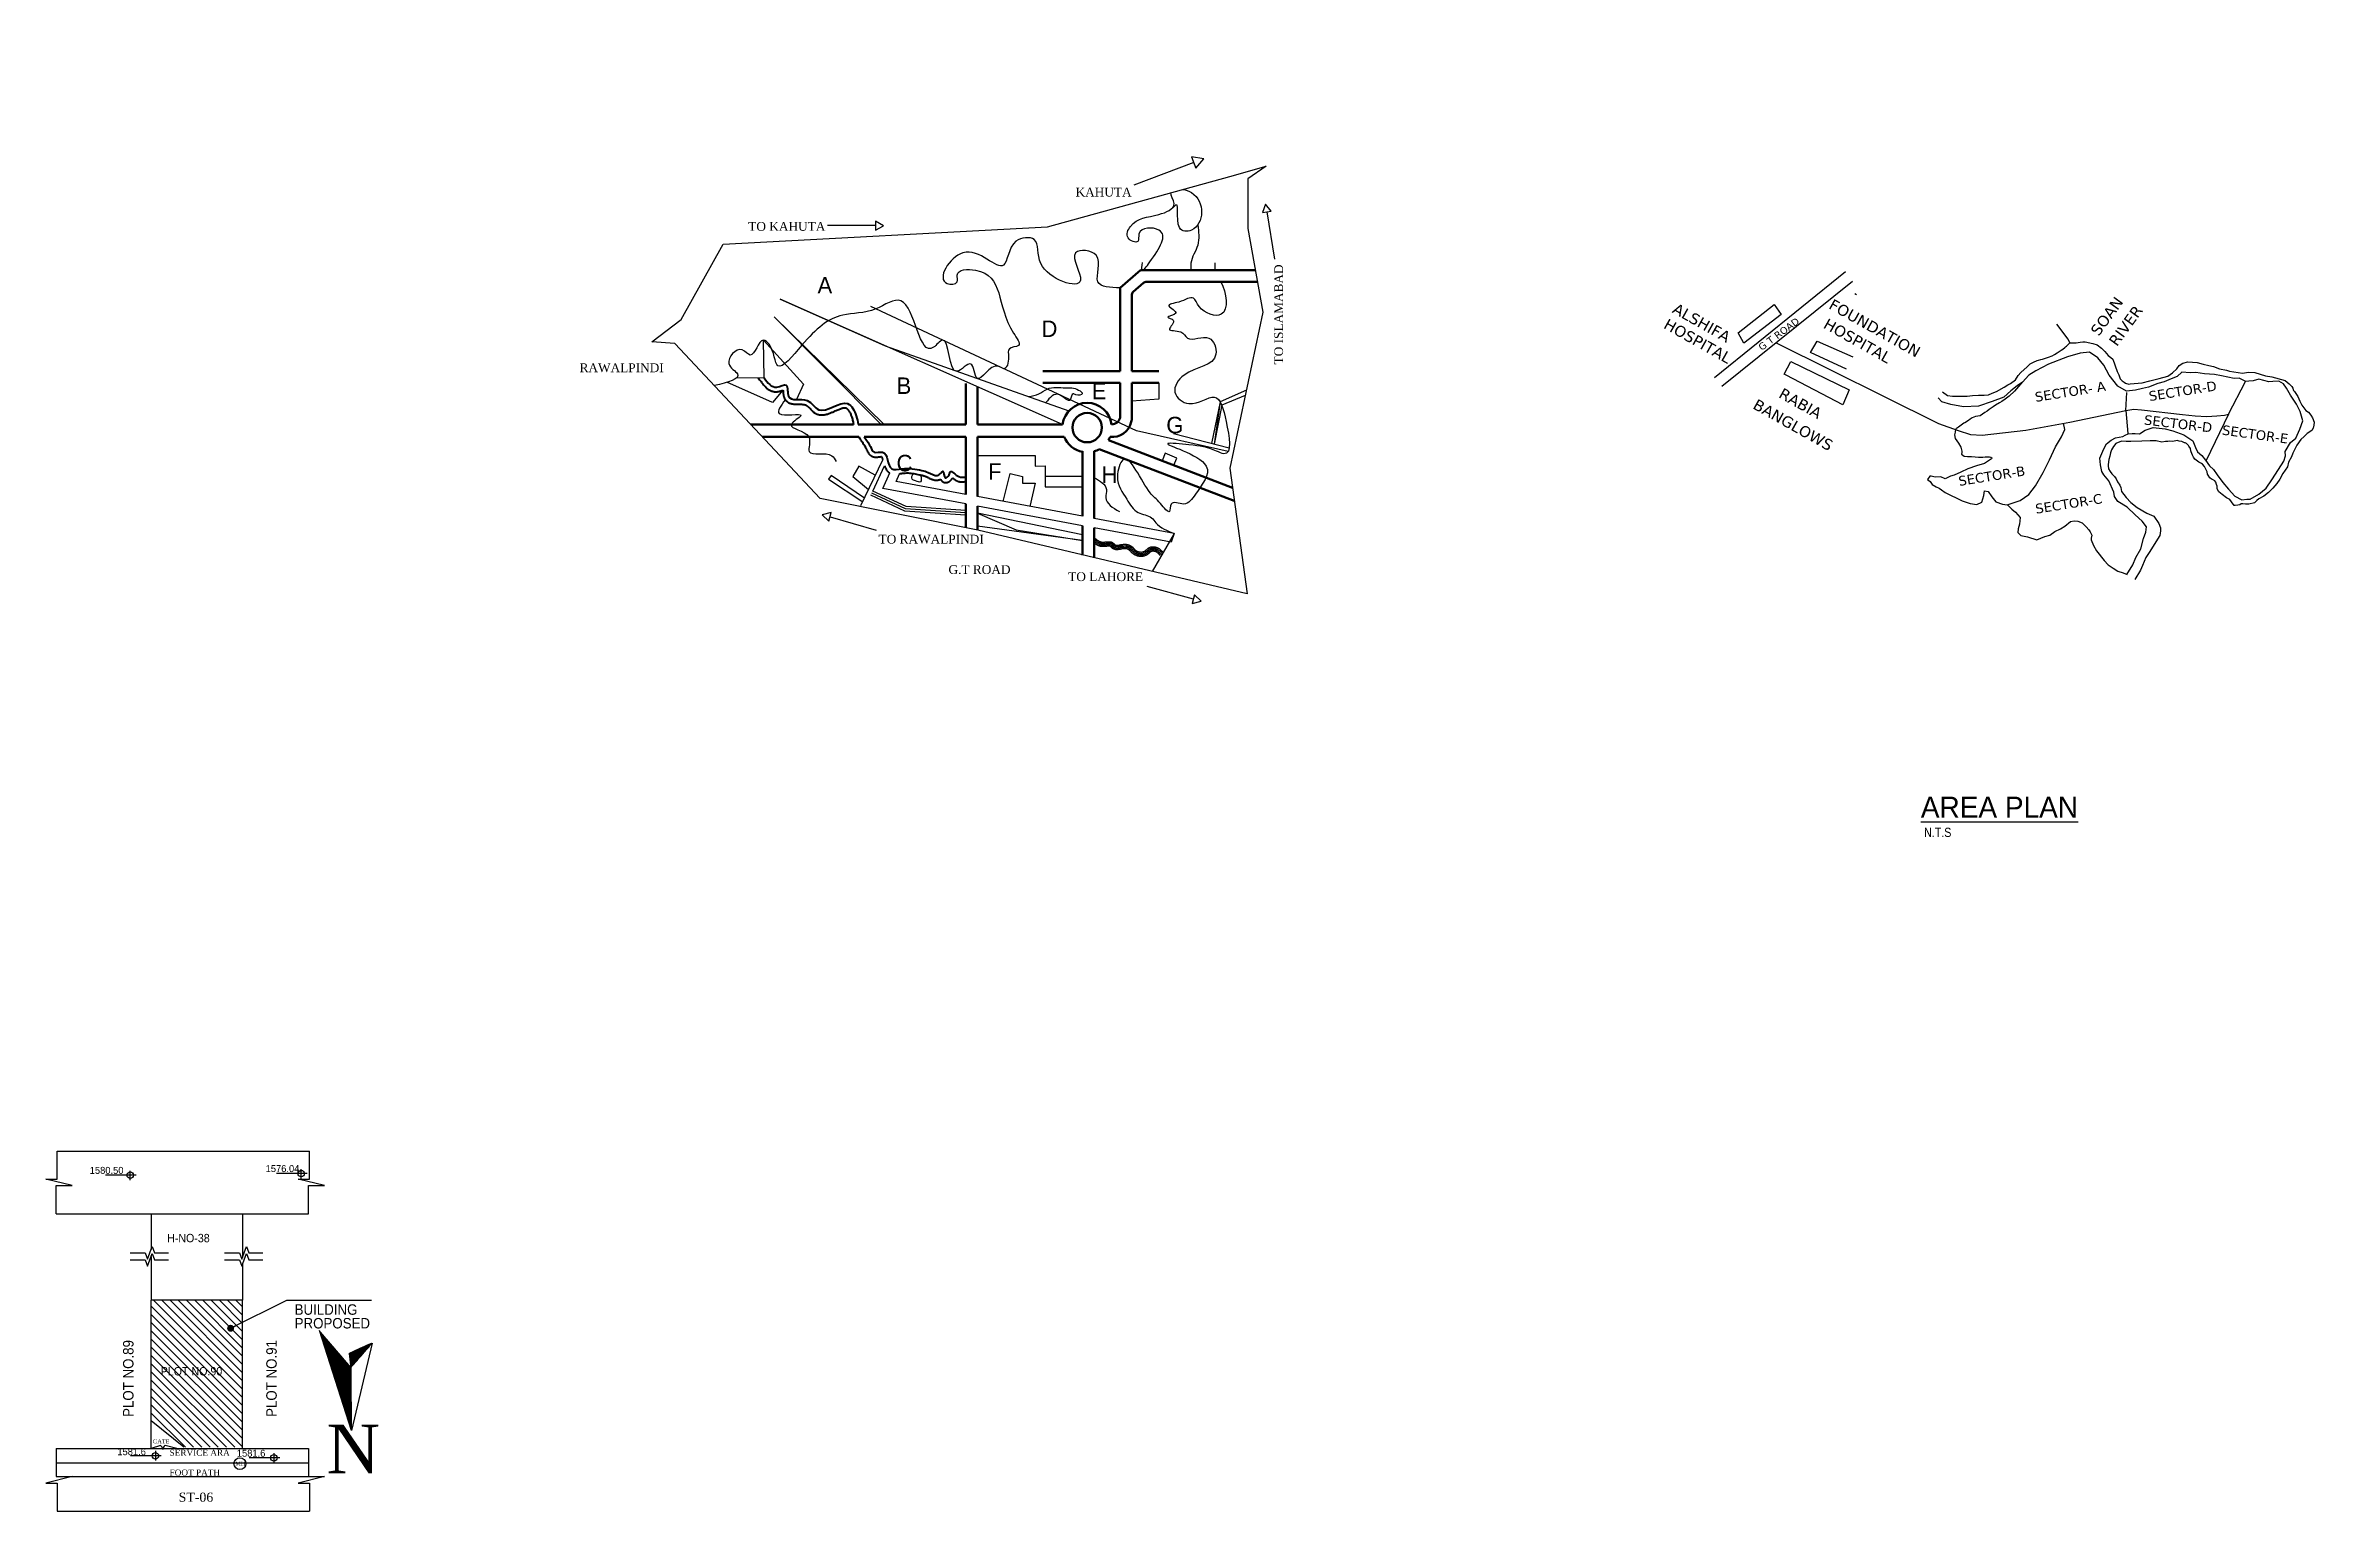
# Model space of a CAD drawing. Header units: inches. Extents: x -36906 to 35154, y -44700 to 686.
# Drawn here: x -6683 to -4717, y -574 to 686 of the extents above; entities that cross this region are included whole.
import ezdxf
from ezdxf.enums import TextEntityAlignment as Align

# ---------------------------------------------------------------- set-up
doc = ezdxf.new("R2010")
doc.units = ezdxf.units.IN
doc.header["$LTSCALE"] = 2
doc.header["$MEASUREMENT"] = 0
doc.layers.add('ELE2', color=150, linetype='Continuous', lineweight=25)
doc.layers.add('wall', color=7, linetype='Continuous')
doc.styles.add('dim-1', font='stylu.ttf')
doc.styles.add('NOMAN', font='techl___.ttf', dxfattribs={"height": 6})
doc.styles.add('style1', font='TIMES.TTF')
doc.styles.add('XFINE', font='verdana.TTF')
doc.dimstyles.new('AREAL', dxfattribs={"dimtxt": 4.5, "dimasz": 4, "dimexe": 2, "dimexo": 0, "dimgap": 2, "dimtad": 1, "dimdec": 3, "dimzin": 3, "dimdsep": 46, "dimlunit": 4, "dimtxsty": 'style1', "dimblk1": 'ARCHTICK', "dimblk2": 'ARCHTICK', "dimsah": 1, "dimcen": 4, "dimdle": 2, "dimclrd": 256, "dimclre": 256, "dimclrt": 141, "dimadec": 0, "dimazin": 0, "dimtfac": 1, "dimtdec": 3, "dimtofl": 0, "dimtmove": 1, "dimatfit": 3, "dimldrblk": 'ARCHTICK', "dimfxl": 0, "dimtolj": 1, "dimtzin": 1, "dimlwd": -1, "dimlwe": -1, "dimarcsym": 0})

msp = doc.modelspace()

# ---------------------------------------------------------------- texts
for s, height, style, p in [('N.T.S', 8, 'NOMAN', (-5069.0714, 6.0457, 0.0008)), ('N', 42.0065, 'style1', (-6442.0012, -541.1307)), ('GATE', 3.5, 'style1', (-6591.3359, -515.2746)), ('SERVICE ARA', 5.25, 'style1', (-6576.9934, -525.9935)), ('MH', 3.5, 'style1', (-6520.5, -534.5)), ('FOOT PATH', 5.25, 'style1', (-6576.9934, -543.0428)), ('ST-06', 7.875, 'style1', (-6569.2043, -565.5274))]:
    msp.add_text(s, height=height, dxfattribs=dict(style=style)).set_placement(p)
at = {"linetype": 'ByBlock', "style": 'dim-1'}
for s, p in [('1580.50', (-6631.122, -283.5853)), ('1576.04', (-6479.9331, -282.0652)), ('1581.6', (-6609.622, -525.4712)), ('1581.6', (-6506.9331, -526.7996))]:
    msp.add_text(s, height=6, dxfattribs=at).set_placement(p, align=Align.CENTER)
at = {"width": 0.95}
for s, height, p in [('H-NO-38', 7.2, (-6579.0973, -342.4068)), ('BUILDING', 9, (-6469.5202, -404.7504, -0.0002)), ('PROPOSED ', 9, (-6469.504, -416.5268, -0.0002)), ('PLOT NO.90', 7.2, (-6584.5973, -456.9259))]:
    msp.add_text(s, height=height, dxfattribs=at).set_placement(p)
for s, p in [('PLOT NO.89', (-6608, -492.5725, 0.0002)), ('PLOT NO.91', (-6484.9029, -492.5725, 0.0002))]:
    msp.add_text(s, height=9, rotation=90, dxfattribs=at).set_placement(p)
at = {"char_height": 7.56, "width": 122.91137, "attachment_point": 1, "style": 'style1'}
for s, insert in [(' KAHUTA', (-5801.2138, 564.2973)), ('TO KAHUTA', (-6079.6615, 534.8489)), ('RAWALPINDI', (-6224.5998, 413.2766)), ('TO RAWALPINDI', (-5967.6381, 265.9103)), ('G.T ROAD', (-5907.5427, 239.7723)), ('TO LAHORE', (-5804.6744, 233.6809))]:
    msp.add_mtext(s, dxfattribs=dict(at, insert=insert))
at = {"insert": (-5627.587, 412.4008), "char_height": 7.56, "width": 122.91137, "attachment_point": 1, "rotation": 90, "style": 'style1'}
msp.add_mtext('TO ISLAMABAD', dxfattribs=at)
at = {"char_height": 14.175, "attachment_point": 1}
for s, insert in [('A', (-6020.1184, 487.5919)), ('D', (-5827.6524, 450.137)), ('B', (-5952.1816, 401.1862)), ('E', (-5784.4591, 396.5673)), ('G', (-5720.3609, 367.3275)), ('C', (-5952.2216, 334.6417)), ('F', (-5873.5375, 327.4391)), ('H', (-5776.0379, 324.7046))]:
    msp.add_mtext(s, dxfattribs=dict(at, insert=insert))
at = {"insert": (-5071.8693, 40.7311), "char_height": 18, "attachment_point": 1, "line_spacing_factor": 1.5}
msp.add_mtext('{\\LAREA PLAN}', dxfattribs=at)

# ---------------------------------------------------------------- blocks, each defined once
blk = doc.blocks.new('A$C53E73C27')
at = {"layer": 'ELE2'}
for p, q in [((16.3, 357.3), (163, 368.7)), ((163, 358.3), (17.1, 347.2)), ((77.9, 351.7), (154.6, 213.4)), ((159.5, 346.6), (158.6, 348.3)), ((68, 325.1), (79.2, 331)), ((68.9, 323.5), (68.1, 325.1)), ((95.1, 274.2), (68.9, 323.5)), ((79.2, 331), (107, 281.8)), ((97.6, 327.8), (108.1, 332.6)), ((115.4, 298.1), (97.6, 327.8)), ((108.1, 332.6), (126, 303.8)), ((107, 281.8), (95.1, 274.2)), ((168, 227.4), (167.2, 232.2)), ((173.1, 221), (168, 227.4)), ((181.1, 213.1), (173.1, 221)), ((173.3, 234.4), (175.2, 229.1)), ((175.2, 229.1), (178.4, 226)), ((178.4, 226), (182.2, 223.6)), ((182.2, 223.6), (184.9, 221.5)), ((184.9, 221.5), (188.9, 219)), ((289.8, 210.1), (289, 226.6)), ((154.6, 213.4), (165.5, 198.6)), ((164, 200.3), (163.1, 199.7)), ((164.4, 200.8), (164, 200.3)), ((165.1, 201), (164.4, 200.8)), ((166.3, 201), (165.1, 201)), ((167.4, 201), (166.3, 201)), ((171.6, 201), (167.4, 201)), ((173.1, 201), (171.6, 201)), ((174.1, 201), (173.1, 201)), ((177.7, 200.8), (174.1, 201)), ((179.6, 200.8), (177.7, 200.8)), ((181.9, 200.8), (179.6, 200.8)), ((192.1, 206.3), (181.1, 213.1)), ((184.7, 200.1), (181.9, 200.8)), ((186.6, 199.3), (184.7, 200.1)), ((188.9, 219), (193.1, 216.6)), ((204.3, 202.6), (192.1, 206.3)), ((193.1, 216.6), (197.6, 213.9)), ((197.6, 213.9), (201.6, 211.4)), ((201.6, 211.4), (204.9, 209.5)), ((214.8, 200.2), (204.3, 202.6)), ((204.9, 209.5), (208.5, 208.8)), ((208.5, 208.8), (212.3, 207.8)), ((212.3, 207.8), (219.9, 207.1)), ((222.9, 201.3), (214.8, 200.2)), ((219.9, 207.1), (223.7, 207.1)), ((230, 201.5), (222.9, 201.3)), ((223.7, 207.1), (226.5, 206.7)), ((235.8, 201.8), (225.4, 199.3)), ((226.5, 206.7), (231.7, 206.9)), ((235.8, 201.7), (230, 201.5)), ((231.7, 206.9), (235.8, 208.6)), ((235.8, 208.6), (239.3, 209.3)), ((243.6, 203.6), (235.8, 201.7)), ((239.3, 209.3), (246.7, 210.3)), ((250.7, 203.2), (243.6, 203.6)), ((246.7, 210.3), (250.3, 211)), ((250.3, 211), (253.5, 210.7)), ((263.2, 201.7), (250.7, 203.2)), ((253.5, 210.7), (256.9, 210.1)), ((256.9, 210.1), (258.1, 209.5)), ((258.1, 209.5), (260, 209)), ((260, 209), (261.3, 208.4)), ((261.3, 208.4), (266.8, 206.7)), ((280.6, 197.5), (263.2, 201.7)), ((266.8, 206.7), (270, 205.9)), ((270, 205.9), (272.3, 205.9)), ((272.3, 205.9), (275.2, 205.7)), ((275.2, 205.7), (279.3, 205.5)), ((279.3, 205.5), (281.1, 205.5)), ((281.1, 205.5), (283.1, 205.7)), ((283.1, 205.7), (284.1, 205.7)), ((284.1, 205.7), (285.2, 205.9)), ((285.2, 205.9), (289.2, 206.7)), ((289.2, 206.7), (289.8, 210.1)), ((289.2, 206.7), (293.6, 203.5)), ((293.6, 203.5), (297, 202.1)), ((297, 202.1), (299.1, 200.8)), ((299.1, 200.8), (300.6, 199.8)), ((300.6, 199.8), (305.5, 194.8)), ((122.5, 179.9), (119.3, 178.5)), ((123.3, 179.1), (122.5, 179.9)), ((157.2, 181.1), (156, 179.9)), ((156, 179.9), (157, 177.3)), ((157.9, 181.8), (157.2, 181.1)), ((159.1, 185.3), (157.9, 181.8)), ((159.3, 189.4), (159.1, 185.3)), ((160.6, 197.4), (159.3, 194.4)), ((159.3, 194.4), (159.3, 189.4)), ((161.5, 198.2), (160.6, 197.4)), ((162.3, 198.9), (161.5, 198.2)), ((163.1, 199.7), (162.3, 198.9)), ((165.5, 198.6), (172.4, 189.8)), ((172.4, 189.8), (180.3, 183.5)), ((180.3, 183.5), (214.5, 165.5)), ((188.7, 198.4), (186.6, 199.3)), ((193.6, 198.4), (188.7, 198.4)), ((195.9, 198.4), (193.6, 198.4)), ((198, 198.4), (195.9, 198.4)), ((200.1, 198.4), (198, 198.4)), ((202.4, 198.4), (200.1, 198.4)), ((204.9, 198.4), (202.4, 198.4)), ((208.8, 198.2), (204.9, 198.4)), ((211.1, 198), (208.8, 198.2)), ((214.9, 198), (211.1, 198)), ((219.3, 198.2), (214.9, 198)), ((225.4, 199.3), (219.3, 198.2)), ((291.4, 194.1), (280.6, 197.5)), ((298.8, 190.1), (291.4, 194.1)), ((301.9, 181.8), (298.8, 190.1)), ((302.6, 173.6), (301.9, 181.8)), ((305.5, 194.8), (307.9, 191.6)), ((307.9, 191.6), (309.3, 187.1)), ((309.3, 187.1), (310, 183.8)), ((310, 183.8), (310, 183.1)), ((310, 183.1), (310.6, 178.5)), ((119.3, 178.5), (120.1, 175.9)), ((120.1, 175.9), (120.1, 172.5)), ((120.1, 172.5), (121.8, 169)), ((121.8, 169), (123.3, 166.4)), ((125.8, 176.6), (123.3, 179.1)), ((123.3, 166.4), (124.1, 164.3)), ((124.1, 164.3), (125.4, 160.3)), ((125.4, 160.3), (128.2, 155.4)), ((130, 174), (125.8, 176.6)), ((132.2, 170.2), (130, 174)), ((137.4, 169.4), (132.2, 170.2)), ((140.4, 168.5), (137.4, 169.4)), ((146.9, 167.3), (140.4, 168.5)), ((153.5, 166.4), (146.9, 167.3)), ((161.3, 164.1), (153.5, 166.4)), ((157, 177.3), (159.4, 175.4)), ((159.4, 175.4), (162.3, 173.3)), ((168.2, 161.8), (161.3, 164.1)), ((162.3, 173.3), (164.6, 171.2)), ((164.6, 171.2), (166.9, 169.3)), ((166.9, 169.3), (168.8, 168.2)), ((175.4, 161.9), (168.2, 161.8)), ((168.8, 168.2), (170.1, 167.2)), ((170.1, 167.2), (172, 166.3)), ((172, 166.3), (173.5, 165.3)), ((173.5, 165.3), (175, 164.2)), ((175, 164.2), (175.8, 163.4)), ((176, 162.3), (175.4, 161.9)), ((175.8, 163.4), (176, 162.3)), ((214.5, 165.5), (250, 149.3)), ((301.5, 163.8), (302.6, 173.6)), ((302.3, 151.5), (301.5, 163.8)), ((309.1, 162.6), (308.7, 159.3)), ((311.9, 173.6), (309.1, 162.6)), ((310.6, 178.5), (311.3, 175.7)), ((311.3, 175.7), (311.9, 173.6)), ((128.2, 155.4), (130.9, 151.2)), ((130.9, 151.2), (133.6, 145.9)), ((133.6, 145.9), (137.9, 140.2)), ((137.9, 140.2), (142.3, 136)), ((151.8, 139.2), (154.5, 142.1)), ((154.5, 142.1), (156.9, 139.8)), ((227.4, 138.7), (236.6, 143)), ((236.6, 143), (242.6, 146.6)), ((242.6, 146.6), (244.9, 152)), ((250, 149.3), (295.9, 130.2)), ((295.9, 130.2), (305.5, 142.7)), ((306.1, 143.9), (302.3, 151.5)), ((312.9, 140.1), (306.1, 143.9)), ((308.7, 159.3), (307.7, 155.7)), ((307.7, 155.7), (308.1, 153.3)), ((308.1, 153.3), (308.9, 151.5)), ((308.9, 151.5), (309.4, 150)), ((309.4, 150), (311.3, 147.6)), ((311.3, 147.6), (312.3, 147.2)), ((312.3, 147.2), (321.4, 142.2)), ((318.8, 137.8), (312.9, 140.1)), ((321.4, 142.2), (327.9, 139.8)), ((142.3, 136), (147.2, 135.4)), ((147.2, 135.4), (151.8, 139.2)), ((156.9, 139.8), (156.9, 134.3)), ((156.9, 134.3), (157.3, 128.6)), ((157.3, 128.6), (161.1, 123.7)), ((161.1, 123.7), (164, 121)), ((164, 121), (175.4, 117.6)), ((164.2, 120.7), (165.3, 115.4)), ((184.7, 117.6), (193.6, 120.6)), ((193.6, 120.6), (205.8, 126.5)), ((205.8, 126.5), (216.8, 132.4)), ((216.8, 132.4), (227.4, 138.7)), ((295.9, 130.2), (286.1, 112.7)), ((295.9, 130.2), (302.5, 127.3)), ((302.5, 127.3), (307.6, 123.1)), ((307.6, 123.1), (334.8, 99.3)), ((323.8, 135.9), (318.8, 137.8)), ((332.5, 133.8), (323.8, 135.9)), ((327.9, 139.8), (335.9, 136.7)), ((337.8, 131.9), (332.5, 133.8)), ((335.9, 136.7), (343.3, 134.1)), ((344.3, 130.7), (337.8, 131.9)), ((343.3, 134.1), (348.4, 134.3)), ((349.8, 129.4), (344.3, 130.7)), ((348.4, 134.3), (353.2, 135)), ((355.3, 130), (349.8, 129.4)), ((353.2, 135), (356.6, 136.2)), ((361, 125.4), (355.3, 130)), ((356.6, 136.2), (360.4, 136)), ((360.4, 136), (364.6, 134.6)), ((365.2, 122.8), (361, 125.4)), ((364.6, 134.6), (371.2, 129.5)), ((370.7, 117.8), (365.2, 122.8)), ((371.2, 129.5), (374.6, 125.2)), ((374.6, 125.2), (378, 121.5)), ((378, 121.5), (380.7, 118.5)), ((163.2, 100.9), (160, 98.3)), ((167, 105.5), (163.2, 100.9)), ((165.3, 115.4), (166.4, 111.4)), ((166.4, 111.4), (167, 105.5)), ((175.4, 117.6), (184.7, 117.6)), ((248.6, 98), (250.9, 103.5)), ((250.9, 103.5), (253.7, 108.9)), ((253.7, 108.9), (261.3, 113.4)), ((256.6, 100), (255.8, 99.1)), ((259.6, 103.2), (256.6, 100)), ((261.9, 105.3), (259.6, 103.2)), ((261.3, 113.4), (265.7, 115.7)), ((264, 107.2), (261.9, 105.3)), ((266.1, 108.9), (264, 107.2)), ((265.7, 115.7), (270.8, 116.1)), ((269.3, 110.4), (266.1, 108.9)), ((272.5, 111.4), (269.3, 110.4)), ((270.8, 116.1), (275, 115.7)), ((277.7, 110.3), (272.5, 111.4)), ((275, 115.7), (278, 114.2)), ((280.9, 107.8), (277.7, 110.3)), ((278, 114.2), (281.1, 113)), ((284.3, 105.5), (280.9, 107.8)), ((281.1, 113), (283.4, 112.6)), ((283.4, 112.6), (286.2, 112.3)), ((292.5, 100.2), (284.3, 105.5)), ((286.2, 112.3), (289.2, 110.4)), ((289.2, 110.4), (291.3, 108.9)), ((291.3, 108.9), (294.2, 106.6)), ((298.6, 96.4), (292.5, 100.2)), ((294.2, 106.6), (300.3, 106.4)), ((300.3, 106.4), (307.3, 104.3)), ((307.3, 104.3), (315.1, 97.5)), ((377.7, 112.3), (370.7, 117.8)), ((381.9, 107.9), (377.7, 112.3)), ((380.7, 118.5), (384.1, 113.9)), ((389.9, 99.8), (381.9, 107.9)), ((384.1, 113.9), (388.3, 109.4)), ((388.3, 109.4), (390.2, 107.3)), ((390.2, 107.3), (398.5, 99.4)), ((160, 98.3), (157.9, 95.8)), ((157.9, 95.8), (158.5, 92)), ((158.5, 92), (162.8, 87.7)), ((162.8, 87.7), (168, 81.2)), ((168, 81.2), (175.4, 79.5)), ((247.1, 77.3), (249, 88)), ((248.4, 94.6), (248.6, 98)), ((249, 88), (248.4, 94.6)), ((255.8, 99.1), (254.7, 96.6)), ((254.7, 96.6), (254.7, 94.1)), ((254.7, 94.1), (254.7, 91.6)), ((254.7, 91.6), (255.2, 88.2)), ((255.2, 85.8), (254.7, 83.1)), ((254.7, 83.1), (254.7, 79.5)), ((255.2, 88.2), (255.2, 85.8)), ((302.9, 93.4), (298.6, 96.4)), ((306.2, 89.7), (302.9, 93.4)), ((309.3, 88.1), (306.2, 89.7)), ((310.9, 87.3), (309.3, 88.1)), ((312.4, 86.4), (310.9, 87.3)), ((314.5, 84.7), (312.4, 86.4)), ((318.1, 83.2), (314.5, 84.7)), ((315.1, 97.5), (319.8, 92.3)), ((319.4, 81.8), (318.1, 83.2)), ((320.9, 80.3), (319.4, 81.8)), ((319.8, 92.3), (325.7, 84)), ((322.3, 78), (320.9, 80.3)), ((325.7, 84), (329.2, 75.4)), ((334.8, 99.3), (343.2, 92.1)), ((343.2, 92.1), (351.5, 85.8)), ((351.5, 85.8), (358.9, 81.3)), ((358.9, 81.3), (364.7, 78.1)), ((368.2, 76.8), (396.5, 92.1)), ((393.5, 97.6), (389.9, 99.8)), ((396.7, 91.9), (393.5, 97.6)), ((399, 90.6), (396.7, 91.9)), ((398.5, 99.4), (403.2, 97.1)), ((402.4, 88.7), (399, 90.6)), ((407.4, 87), (402.4, 88.7)), ((403.2, 97.1), (407.6, 93.7)), ((413.1, 80.3), (407.4, 87)), ((407.6, 93.7), (413.7, 86.3)), ((416.3, 78.4), (413.1, 80.3)), ((413.7, 86.3), (417.8, 82.3)), ((417.8, 82.3), (425.6, 73)), ((175.4, 79.5), (179.7, 78)), ((179.7, 78), (185.1, 78)), ((185.1, 78), (190.6, 77.2)), ((190.6, 77.2), (194.9, 77.2)), ((194.9, 77.2), (201.2, 77.6)), ((201.2, 77.6), (204.3, 76.3)), ((204.3, 76.3), (206.7, 74.2)), ((206.7, 74.2), (209, 70.8)), ((209, 70.8), (209.4, 68.9)), ((209.4, 68.9), (210, 66)), ((210.5, 60.5), (209.8, 57.3)), ((210, 66), (210.5, 62.6)), ((210.5, 62.6), (210.5, 60.5)), ((245.4, 68.7), (245.5, 73.9)), ((249.3, 60), (245.4, 68.7)), ((245.5, 73.9), (247.1, 77.3)), ((251.2, 50.3), (249.3, 60)), ((254.3, 77.2), (253, 74)), ((253, 74), (253.3, 67.5)), ((253.3, 67.5), (254.3, 61.5)), ((254.7, 79.5), (254.3, 77.2)), ((254.3, 61.5), (256.2, 54.6)), ((321.7, 63.2), (321.9, 65.1)), ((321.7, 61.1), (321.7, 63.2)), ((322.6, 58.1), (321.7, 61.1)), ((321.9, 65.1), (322.6, 68)), ((322.8, 77.5), (322.3, 78)), ((322.6, 68), (323, 69.1)), ((323.4, 76.3), (322.8, 77.5)), ((323, 69.1), (323.8, 70.8)), ((323.6, 75.6), (323.4, 76.3)), ((323.8, 74.2), (323.6, 75.6)), ((323.8, 73.5), (323.8, 74.2)), ((323.8, 70.8), (323.8, 73.5)), ((327.9, 69), (327.3, 65)), ((327.3, 65), (328.4, 60.2)), ((329.2, 75.4), (327.9, 69)), ((328.4, 60.2), (329, 55.1)), ((368.2, 76.8), (329.2, 54.5)), ((364.7, 78.1), (368.2, 76.8)), ((420.7, 75.6), (416.3, 78.4)), ((422.6, 71.6), (420.7, 75.6)), ((422.2, 59.8), (422.6, 66.9)), ((422.6, 66.9), (422.6, 71.6)), ((425.6, 73), (426.8, 68.7)), ((427.3, 63.7), (426.6, 61.6)), ((426.6, 61.6), (426.8, 60.5)), ((426.8, 68.7), (427.3, 65.4)), ((426.8, 60.5), (426.8, 55.3)), ((427.3, 65.4), (427.3, 63.7)), ((206, 49), (205.6, 43.7)), ((205.6, 43.7), (206.2, 32.9)), ((207.1, 54.3), (206, 49)), ((207.9, 55.4), (207.1, 54.3)), ((209.8, 57.3), (207.9, 55.4)), ((253.1, 42.3), (251.2, 50.3)), ((253.3, 36.3), (253.1, 42.3)), ((256.2, 54.6), (260.4, 45.8)), ((260.4, 45.8), (263.8, 40.3)), ((263.8, 40.3), (264, 32.5)), ((323, 57), (322.6, 58.1)), ((323.6, 55.8), (323, 57)), ((323.2, 42.9), (323.4, 43.9)), ((323.2, 40.3), (323.2, 42.9)), ((323.8, 38.5), (323.2, 40.3)), ((323.4, 43.9), (324.2, 46)), ((324.4, 54.7), (323.6, 55.8)), ((324.2, 46), (324.5, 48.4)), ((324.7, 53.5), (324.4, 54.7)), ((324.5, 48.4), (324.9, 50.9)), ((324.9, 50.9), (324.7, 53.5)), ((329, 55.1), (328.8, 49)), ((328.8, 49), (330, 44.5)), ((330, 44.5), (330, 38.8)), ((418.4, 35.3), (421, 43.5)), ((421, 43.5), (422, 50.5)), ((422, 50.5), (422.2, 59.8)), ((426, 50.9), (425.4, 46.9)), ((425.4, 46.9), (425.6, 41.4)), ((425.6, 41.4), (426.6, 38.7)), ((426.8, 55.3), (426, 50.9)), ((206.2, 32.9), (207.1, 27.7)), ((207.1, 27.7), (209, 23)), ((209, 23), (210.7, 18.4)), ((230.7, 19.4), (238.5, 23.2)), ((238.5, 23.2), (245.5, 29.1)), ((245.5, 29.1), (250.3, 32.8)), ((258.7, 23.4), (250.1, 19.6)), ((250.3, 32.8), (253.3, 36.3)), ((261.5, 26.4), (258.7, 23.4)), ((263, 28.7), (261.5, 26.4)), ((264, 32.5), (263, 28.7)), ((322.8, 25.6), (323, 28.7)), ((323.8, 22), (322.8, 25.6)), ((323, 28.7), (324.2, 30.6)), ((324.4, 37.6), (323.8, 38.5)), ((325.3, 17.7), (323.8, 22)), ((324.2, 30.6), (324.7, 32.1)), ((325.3, 35.7), (324.4, 37.6)), ((324.7, 32.1), (325.3, 34)), ((325.3, 34), (325.3, 35.7)), ((330, 38.8), (330.3, 30.4)), ((330.3, 30.4), (331.1, 22.8)), ((331.1, 22.8), (332.2, 14.5)), ((388.4, 18.6), (390.5, 21.9)), ((390.5, 21.9), (398.6, 25.8)), ((401.9, 20.7), (397.9, 18.4)), ((398.6, 25.8), (404.7, 26.2)), ((407.8, 22.8), (401.9, 20.7)), ((404.7, 26.2), (412.1, 30.8)), ((411.4, 23.4), (407.8, 22.8)), ((415.2, 24.1), (411.4, 23.4)), ((412.1, 30.8), (418.4, 35.3)), ((420.1, 23.9), (415.2, 24.1)), ((422.2, 24.9), (420.1, 23.9)), ((424.1, 26.6), (422.2, 24.9)), ((425.8, 28.9), (424.1, 26.6)), ((426.8, 32.5), (425.8, 28.9)), ((426.6, 38.7), (426.8, 35.3)), ((426.8, 35.3), (426.8, 32.5)), ((210.7, 18.4), (213.8, 14.8)), ((213.8, 14.8), (216, 11.4)), ((215.5, 11.6), (224.8, 15.6)), ((227.7, 8), (218.9, 4)), ((224.8, 15.6), (230.7, 19.4)), ((231.3, 10.3), (227.7, 8)), ((237.8, 14.3), (231.3, 10.3)), ((243.5, 16.9), (237.8, 14.3)), ((250.1, 19.6), (243.5, 16.9)), ((327, 14.8), (325.3, 17.7)), ((327, 12.2), (327, 14.8)), ((327, 8.4), (327, 12.2)), ((327.8, 7.6), (327, 8.4)), ((329.7, 6.6), (327.8, 7.6)), ((331.4, 6.1), (329.7, 6.6)), ((332.9, 5.9), (331.4, 6.1)), ((332.2, 14.5), (335.5, 8.6)), ((334.2, 5.1), (332.9, 5.9)), ((335.9, 3.6), (334.2, 5.1)), ((335.5, 8.6), (339.1, 6.5)), ((338.2, 1.9), (335.9, 3.6)), ((343, 0), (338.2, 1.9)), ((339.1, 6.5), (341.7, 5)), ((341.7, 5), (350.5, 4.2)), ((345.8, 0.8), (343, 0)), ((348.1, 0.9), (345.8, 0.8)), ((352.9, 0.4), (348.1, 0.9)), ((350.5, 4.2), (358.7, 5)), ((358, 0.6), (352.9, 0.4)), ((363.5, 1.5), (358, 0.6)), ((358.7, 5), (366.8, 8)), ((368.6, 3), (363.5, 1.5)), ((366.8, 8), (376.7, 12.2)), ((372.8, 4.7), (368.6, 3)), ((377.7, 7.2), (372.8, 4.7)), ((376.7, 12.2), (384.8, 15.6)), ((384.4, 9.7), (377.7, 7.2)), ((387.6, 12.5), (384.4, 9.7)), ((384.8, 15.6), (388.4, 18.6)), ((392.4, 15), (387.6, 12.5)), ((395.2, 16.9), (392.4, 15)), ((397.9, 18.4), (395.2, 16.9))]:
    blk.add_line(p, q, dxfattribs=at)
blk.add_lwpolyline([(55.3, 377.8), (95.2, 380.4), (95.5, 369.6), (54.5, 367.5)], close=True, dxfattribs=at)
at = {"layer": 'ELE2', "style": 'XFINE'}
for s, height, rotation, p in [('HOSPITAL', 9.6, 296.1629, (3.6, 418.8)), ('ALSHIFA', 9.6, 296.1629, (17.6, 425.6)), ('G T ROAD', 6.14, 1.884, (63.3, 353)), ('HOSPITAL', 9.6, 296.1629, (118.7, 340)), ('FOUNDATION ', 9.6, 296.1629, (132.2, 351.3)), ('BANGLOWS', 9.6, 296.1629, (28.1, 316.8)), ('RABIA', 9.6, 296.1629, (52.2, 312)), ('SOAN', 9.6, 19.5535, (312.9, 196.7)), ('RIVER', 9.6, 19.5535, (320.9, 180.2)), ('SECTOR- A', 8.4, 334.5738, (235.4, 180.9)), ('SECTOR-B', 8.4, 334.5738, (138.8, 158.2)), ('SECTOR-D', 8.4, 334.5738, (317.8, 125.2)), ('SECTOR-C', 8.4, 334.5738, (180.4, 100.2)), ('SECTOR-D', 8.4, 318.7413, (301.9, 111.4)), ('SECTOR-E', 8.4, 317.6799, (353, 65.6))]:
    blk.add_text(s, height=height, rotation=rotation, dxfattribs=at).set_placement(p)
blk = doc.blocks.new('_ArchTick')
at = {"layer": 'wall', "color": 0, "const_width": 0.15}
blk.add_lwpolyline([(-0.5, -0.5), (0.5, 0.5)], dxfattribs=at)

# ---------------------------------------------------------------- hatches: boundary and pattern name
at = {"linetype": 'Continuous', "ltscale": 20}
h = msp.add_hatch(dxfattribs=at)
h.set_pattern_fill('ANSI31', color=256, scale=40, style=0)
h.set_pattern_definition([(135, (-13085.393, 0), (3.535534, 3.535534), [])])
h.paths.add_polyline_path([(-6586.3973, -458.7259), (-6523.5173, -458.7259), (-6523.5173, -447.9259), (-6586.3973, -447.9259)], flags=24)
h.paths.add_polyline_path([(-6564.8446, -518.6116), (-6514.3464, -518.6116), (-6514.3464, -392.3163), (-6592.8253, -392.3163), (-6592.8253, -495.9138)])
h = msp.add_hatch()
h.set_pattern_fill('ANSI31', color=256, scale=0.5625, angle=558.9400666, style=0)
h.set_pattern_definition([(238.6731728, (-904.536774, 2591.51101), (0.0600620263, -0.036556814), [])])
h.paths.add_polyline_path([(-6448.0567, -418.372), (-6420.5819, -504.3867), (-6421.0206, -449.855)])
h.paths.add_polyline_path([(-6421.0206, -449.855), (-6402.8676, -429.0603), (-6422.3776, -437.9535)])

# ---------------------------------------------------------------- linework, layer by layer
at = {"color": 1, "ltscale": 0.5}
for p, q in [((-5688.2306, 589.2522), (-5698.6359, 590.8528)), ((-5698.6359, 590.8528), (-5694.9768, 581.17)), ((-5696.8064, 586.0114), (-5748.2539, 566.5694)), ((-5694.9768, 581.17), (-5688.2306, 589.2522)), ((-5970.2321, 531.7315), (-6011.481, 531.7315)), ((-5963.3563, 531.4329), (-5970.2321, 535.6132)), ((-5970.2321, 535.6132), (-5970.2321, 527.8499)), ((-5970.2321, 527.8499), (-5963.3563, 531.4329)), ((-5635.0535, 550.2896), (-5637.7716, 542.8764)), ((-5637.7716, 542.8764), (-5630.1105, 544.1325)), ((-5630.1105, 544.1325), (-5635.0535, 550.2896)), ((-5633.941, 543.5044), (-5627.2669, 502.7991)), ((-5962.967, 360.8298), (-6057.5144, 453.296)), ((-6057.5144, 453.296), (-5965.511, 360.8298)), ((-5809.4526, 360.8298), (-6052.3219, 468.51)), ((-6052.3219, 468.51), (-5961.9916, 428.4606)), ((-5745.8929, 355.2419), (-5974.3308, 462.1599)), ((-6066.1156, 400.8278), (-6066.5544, 433.1812)), ((-6066.5544, 433.1812), (-6032.2369, 395.4145)), ((-5961.9916, 428.4606), (-5804.0104, 372.4663)), ((-6058.9315, 379.5977), (-6097.9419, 397.086)), ((-6089.3667, 401.1393), (-6066.1156, 400.8278)), ((-6032.2369, 395.4145), (-6038.1119, 382.1822)), ((-5726.9048, 396.5328), (-5726.9048, 382.3951)), ((-6049.8058, 390.2504), (-6058.9315, 379.5977)), ((-5726.9048, 382.3951), (-5750.1194, 380.7683)), ((-5674.1071, 380.2338), (-5681.4994, 344.3445)), ((-5674.1071, 380.2338), (-5679.0962, 343.7282)), ((-5674.1071, 380.2338), (-5679.0962, 343.7282)), ((-5672.7165, 377.3666), (-5679.0962, 343.7282)), ((-5651.5632, 390.2296), (-5674.1071, 380.2338)), ((-5652.5583, 385.5629), (-5672.7165, 377.3666)), ((-5667.1721, 337.4783), (-5745.8929, 355.2419)), ((-5721.2291, 336.2264), (-5723.8346, 329.4459)), ((-5711.2988, 331.8937), (-5721.2291, 336.2264)), ((-5666.2755, 340.4404), (-5714.0986, 352.7044)), ((-6008.4899, 316.8803), (-6010.6007, 313.7583)), ((-5979.8164, 297.4941), (-6008.4899, 316.8803)), ((-5984.6919, 324.9339), (-5989.628, 316.0114)), ((-5989.628, 316.0114), (-5976.2501, 304.9716)), ((-5970.4794, 317.0714), (-5984.6919, 324.9339)), ((-5982.9253, 290.9753), (-5964.1139, 330.4186)), ((-5972.7117, 303.5063), (-5962.5905, 325.3053)), ((-5882.7301, 334.1027), (-5832.9631, 334.1027)), ((-5860.5262, 294.5377), (-5854.5763, 318.6105)), ((-5854.5763, 318.6105), (-5843.9964, 315.9956)), ((-5843.9964, 315.9956), (-5843.9964, 310.2497)), ((-5832.9631, 334.1027), (-5832.9631, 324.8697)), ((-5832.9631, 324.8697), (-5824.5229, 325.2712)), ((-5824.5229, 325.2712), (-5824.5229, 307.2065)), ((-5824.5229, 316.2388), (-5792.3273, 316.2388)), ((-5714.0134, 325.6719), (-5711.2988, 331.8937)), ((-6010.6007, 313.7583), (-5981.3128, 294.3564)), ((-5945.0617, 286.273), (-5974.3906, 299.8903)), ((-5944.5566, 288.2362), (-5973.5512, 301.6983)), ((-5944.0515, 290.1994), (-5972.7117, 303.5063)), ((-5843.9964, 310.2497), (-5832.9884, 310.2497)), ((-5832.9884, 310.2497), (-5837.5287, 290.2416)), ((-5824.5229, 307.2065), (-5792.3273, 307.2065)), ((-6008.3225, 285.0462), (-6015.9999, 283.2019)), ((-6015.9999, 283.2019), (-6010.4544, 277.5813)), ((-6010.4544, 277.5813), (-6008.3225, 285.0462)), ((-6009.3885, 281.3137), (-5969.7254, 269.9862)), ((-5892.9716, 282.6746), (-5945.0617, 286.273)), ((-5892.8342, 284.6633), (-5944.5566, 288.2362)), ((-5892.6969, 286.6519), (-5944.0515, 290.1994)), ((-5792.3273, 265.7806), (-5882.7301, 284.4947)), ((-5882.7301, 284.4947), (-5849.3279, 270.0992)), ((-5792.3273, 261.0844), (-5882.7301, 273.3363)), ((-5849.3279, 270.0992), (-5792.3273, 261.0844)), ((-5713.6464, 267.0996), (-5732.4062, 234.3246)), ((-5697.09, 210.585), (-5736.9072, 221.3581)), ((-5696.0762, 214.3319), (-5698.1038, 206.838)), ((-5698.1038, 206.838), (-5690.4529, 208.7892)), ((-5690.4529, 208.7892), (-5696.0762, 214.3319))]:
    msp.add_line(p, q, dxfattribs=at)
at = {"lineweight": 50, "ltscale": 0.5}
for p, q in [((-5742.4916, 493.334), (-5760.0862, 478.1456)), ((-5643.723, 493.334), (-5742.4916, 493.334)), ((-5760.0862, 478.1456), (-5760.0862, 406.4996)), ((-5739.9072, 482.3983), (-5748.7378, 474.7754)), ((-5641.9351, 483.3672), (-5737.3021, 483.3672)), ((-5750.1194, 471.7575), (-5750.1194, 406.4996)), ((-5892.6969, 360.8298), (-5892.6969, 395.9012)), ((-5882.7301, 360.8298), (-5882.7301, 393.5435)), ((-5760.0862, 406.4996), (-5826.3451, 406.4996)), ((-5760.0862, 396.5328), (-5826.3451, 396.5328)), ((-5760.0862, 396.5328), (-5760.0862, 366.5803)), ((-5750.1194, 406.4996), (-5726.9048, 406.4996)), ((-5750.1194, 396.5328), (-5726.9048, 396.5328)), ((-5750.1194, 396.5328), (-5750.1194, 365.0037)), ((-5989.1749, 360.8298), (-6077.5231, 360.8298)), ((-5892.6969, 360.8298), (-5985.11, 360.8298)), ((-5809.4526, 360.8298), (-5882.7301, 360.8298)), ((-5984.545, 350.1291), (-6067.5069, 350.1291)), ((-5892.6969, 350.1291), (-5980.1019, 350.1291)), ((-5892.6969, 350.1291), (-5892.6969, 300.5474)), ((-5882.7301, 350.1291), (-5882.7301, 298.6855)), ((-5808.0932, 350.1291), (-5882.7301, 350.1291)), ((-5792.3273, 337.6975), (-5792.3273, 281.7977)), ((-5782.3605, 337.6975), (-5782.3605, 279.9358)), ((-5777.9519, 339.5645), (-5661.9784, 294.9988)), ((-5770.1161, 347.2307), (-5663.5355, 306.2745)), ((-5892.6969, 292.436), (-5892.6969, 271.8359)), ((-5882.7301, 290.5742), (-5882.7301, 269.8266)), ((-5792.3273, 273.6863), (-5792.3273, 248.4825)), ((-5782.3605, 271.8244), (-5782.3605, 246.1276))]:
    msp.add_line(p, q, dxfattribs=at)
at = {"ltscale": 0.5}
for p, q in [((-5963.9772, 305.7517), (-5957.9969, 319.0915)), ((-5952.5591, 311.73), (-5949.5614, 318.4165)), ((-5892.6969, 292.436), (-5963.9772, 305.7517)), ((-5892.6969, 300.5474), (-5952.5591, 311.73)), ((-5792.3273, 281.7977), (-5882.7301, 298.6855)), ((-5792.3273, 273.6863), (-5882.7301, 290.5742)), ((-5713.6464, 267.0996), (-5782.3605, 279.9358)), ((-5716.1458, 259.4551), (-5782.3605, 271.8244)), ((-5713.6464, 267.0996), (-5716.1458, 259.4551)), ((-6514.3464, -392.3163, -0.0002), (-6592.8253, -392.3163, -0.0002)), ((-6514.3464, -392.3163, -0.0002), (-6592.8253, -392.3163, -0.0002)), ((-6514.3464, -392.3163, -0.0002), (-6592.8253, -392.3163, -0.0002)), ((-6514.3464, -392.3163, -0.0002), (-6592.8253, -392.3163, -0.0002))]:
    msp.add_line(p, q, dxfattribs=at)
for p, q in [((-6673.6535, -263.9477, -0.0002), (-6456.8544, -263.9477, -0.0002)), ((-6673.6535, -288.1301, -0.0002), (-6673.6535, -263.9477, -0.0002)), ((-6456.8544, -288.1301), (-6456.8544, -263.9477)), ((-6660.6578, -293.6951, -0.0002), (-6683.4004, -288.1301, -0.0002)), ((-6683.4004, -288.1301, -0.0002), (-6673.6535, -288.1301, -0.0002)), ((-6674.5076, -317.9477, -0.0002), (-6674.5076, -293.6951, -0.0002)), ((-6674.5076, -293.6951, -0.0002), (-6660.6578, -293.6951, -0.0002)), ((-6605.6574, -284.7717), (-6632.0554, -284.7717)), ((-6610.7295, -288.8937), (-6610.7295, -280.8594)), ((-6458.7129, -283.4037), (-6485.1109, -283.4037)), ((-6443.8587, -293.6951), (-6466.6012, -288.1301)), ((-6466.6012, -288.1301), (-6456.8544, -288.1301)), ((-6463.785, -287.5257), (-6463.785, -279.4914)), ((-6457.7085, -317.9477), (-6457.7085, -293.6951)), ((-6457.7085, -293.6951), (-6443.8587, -293.6951)), ((-6674.5076, -317.9477, -0.0002), (-6514.3464, -317.9477, -0.0002)), ((-6592.8253, -317.9477, -0.0002), (-6592.8253, -348.6947, -0.0002)), ((-6514.3464, -317.9477, -0.0002), (-6514.3464, -355.6212, -0.0002)), ((-6514.3464, -317.9477, -0.0002), (-6457.7085, -317.9477, 0)), ((-6592.8253, -354.6947, -0.0002), (-6592.8253, -392.3163, -0.0002)), ((-6514.3464, -361.6212, -0.0002), (-6514.3464, -392.3163, -0.0002)), ((-6592.8253, -519.685, -0.0002), (-6592.8253, -392.3163, -0.0002)), ((-6514.3464, -519.685, -0.0002), (-6514.3464, -392.3163, -0.0002)), ((-6420.5819, -504.3867), (-6448.0567, -418.372)), ((-6402.8676, -429.0603), (-6420.5819, -504.3867)), ((-6674.5076, -519.685, -0.0002), (-6674.5076, -543.9376, -0.0002)), ((-6674.5076, -519.685, -0.0002), (-6514.3464, -519.685, -0.0002)), ((-6584.1574, -526), (-6610.5554, -526)), ((-6589.2295, -521.878), (-6589.2295, -529.9123)), ((-6514.3464, -519.685, -0.0002), (-6457.7085, -519.685, 0)), ((-6482.2129, -527.729), (-6508.6109, -527.729)), ((-6487.285, -523.607), (-6487.285, -531.6413)), ((-6457.7085, -519.685), (-6457.7085, -543.9376)), ((-6660.6578, -543.9376, -0.0002), (-6683.4004, -549.5026, -0.0002)), ((-6683.4004, -549.5026, -0.0002), (-6673.6535, -549.5026, -0.0002)), ((-6674.5076, -532.062, -0.0002), (-6457.7085, -532.062, -0.0002)), ((-6674.5076, -543.9155, -0.0002), (-6457.7085, -543.9155, -0.0002)), ((-6674.5076, -543.9376, -0.0002), (-6660.6578, -543.9376, -0.0002)), ((-6673.6535, -549.5026, -0.0002), (-6673.6535, -573.685, -0.0002)), ((-6443.8587, -543.9376), (-6466.6012, -549.5026)), ((-6466.6012, -549.5026), (-6456.8544, -549.5026)), ((-6457.7085, -543.9376), (-6443.8587, -543.9376)), ((-6456.8544, -549.5026), (-6456.8544, -573.685)), ((-6673.6535, -573.685, -0.0002), (-6456.8544, -573.685, -0.0002))]:
    msp.add_line(p, q)
at = {"linetype": 'Continuous', "ltscale": 20}
msp.add_line((-6564.8446, -518.6116, -0.0002), (-6592.8253, -495.9138, -0.0002), dxfattribs=at)
at = {"lineweight": -2}
for p, q in [((-6584.8545, -517.0824, -0.0002), (-6592.8253, -519.685, -0.0002)), ((-6580.8925, -516.9575, -0.0002), (-6569.6159, -519.685, -0.0002))]:
    msp.add_line(p, q, dxfattribs=at)
at = {"color": 0, "ltscale": 0.5}
msp.add_lwpolyline([(-6162.5945, 431.7264), (-6137.2315, 451.0985), (-6101.1639, 515.694), (-5822.5732, 530.6006), (-5665.8659, 574.0784), (-5634.5049, 582.7794), (-5650.1854, 571.8811), (-5650.1854, 529.3584), (-5637.2606, 457.3096), (-5665.8659, 323.1497), (-5650.9414, 215.0764), (-5882.2712, 269.7341), (-6017.8354, 297.063), (-6142.697, 430.4578), (-6162.5945, 431.7264)], dxfattribs=at)
at = {"elevation": -0.0002}
for points in [[(-6610.8464, -351.5), (-6597.8464, -351.5), (-6595.8464, -356.995), (-6591.8464, -346.005), (-6589.8464, -351.5), (-6577.8464, -351.5)], [(-6610.8464, -357.5), (-6597.8464, -357.5), (-6595.8464, -362.995), (-6591.8464, -352.005), (-6589.8464, -357.5), (-6577.8464, -357.5)], [(-6529.8464, -351.5), (-6516.8464, -351.5), (-6514.8464, -356.995), (-6510.8464, -346.005), (-6508.8464, -351.5), (-6496.8464, -351.5)], [(-6529.8464, -357.5), (-6516.8464, -357.5), (-6514.8464, -362.995), (-6510.8464, -352.005), (-6508.8464, -357.5), (-6496.8464, -357.5)]]:
    msp.add_lwpolyline(points, dxfattribs=at)
at = {"lineweight": 50, "ltscale": 0.5}
msp.add_circle((-5788.3881, 358.0692), 12.6453, dxfattribs=at)
for centre in [(-6610.7295, -284.7717), (-6463.785, -283.4037), (-6589.2295, -526), (-6487.285, -527.729)]:
    msp.add_circle(centre, 2.8)
at = {"linetype": 'Continuous', "ltscale": 20}
msp.add_circle((-6516.5109, -532.7697), 5.1466, dxfattribs=at)
at = {"lineweight": 50, "ltscale": 0.5}
for centre, radius, start, end in [((-5746.1327, 471.7575), 3.9867, 130.8020913, 180), ((-5737.3021, 479.3805), 3.9867, 90, 130.8020913), ((-5788.3881, 358.0692), 21.2447, 7.46634, 172.53366), ((-5766.6102, 366.3284), 16.3314, 262.7083918, 348.6228392), ((-5767.3867, 368.3388), 7.5093, 270.4824266, 346.4569002), ((-5754.1062, 365.0037), 3.9867, 331.5872977, 0), ((-5788.3881, 358.0692), 21.2447, 201.946751, 259.3144085), ((-5788.3881, 358.0692), 21.2447, 286.4825594, 299.4219625), ((-5788.3881, 358.0692), 21.2447, 329.3248066, 338.053249)]:
    msp.add_arc(centre, radius, start, end, dxfattribs=at)
at = {"lineweight": -2}
for centre, start, end in [((-6588.0401, -521.3852, -0.0002), 9.8113547, 53.4856953), ((-6577.4423, -521.0512, -0.0002), 130.1245759, 173.7989166)]:
    msp.add_arc(centre, 5.3537, start, end, dxfattribs=at)
at = {"color": 1, "ltscale": 0.5}
for points, knots in [([(-5741.232, 499.9377), (-5741.541, 496.9699), (-5742.3092, 489.5937), (-5728.723, 508.3029), (-5714.1136, 530.4168), (-5746.4309, 530.7778), (-5742.6489, 515.0354), (-5756.919, 520.7447), (-5748.3076, 538.5617), (-5732.0453, 538.6501), (-5709.3103, 547.3599), (-5716.6035, 557.6426), (-5716.3251, 560.0787)], [0, 0, 0, 0, 198.771646719, 494.035855066, 1353.381619147, 1877.224264326, 2082.414492396, 2349.26536426, 2652.175854458, 3449.800657417, 3930.747450592, 4222.830237808, 4222.830237808, 4222.830237808, 4222.830237808]), ([(-5706.1867, 562.8915), (-5703.5955, 562.4055), (-5686.4597, 556.3237), (-5688.0316, 526.4434), (-5715.3099, 526.1208), (-5707.7558, 556.846), (-5714.8503, 546.5864), (-5714.7855, 547.4049), (-5714.7686, 547.6185)], [4574.339594025, 4574.339594025, 4574.339594025, 4574.339594025, 4753.856076436, 5721.702383445, 6040.24527449, 6604.045727511, 6648.195292579, 6663.795185881, 6663.795185881, 6663.795185881, 6663.795185881]), ([(-5673.4971, 483.3672), (-5668.5731, 474.1238), (-5664.8601, 448.4484), (-5691.3479, 457.3219), (-5697.0616, 473.2114), (-5706.5041, 465.439), (-5723.7555, 463.943), (-5705.9328, 455.7264), (-5723.6454, 453.2166), (-5709.8584, 450.8101), (-5723.1544, 439.9588), (-5706.6528, 442.714), (-5701.4636, 429.7914), (-5682.0889, 441.8607), (-5672.0451, 410.7363), (-5702.7683, 410.6281), (-5717.6304, 388.2841), (-5698.5672, 372.9516), (-5675.8001, 392.3616), (-5668.426, 363.1919), (-5662.8105, 331.0438), (-5683.4993, 341.0338), (-5695.709, 342.9211), (-5736.7943, 346.7572), (-5671.1855, 330.457), (-5693.3535, 304.7311), (-5702.8293, 289.007), (-5717.7503, 296.7334), (-5716.2999, 280.9888), (-5727.0194, 295.6361), (-5738.6625, 303.5783), (-5755.111, 344.6964), (-5765.3284, 312.0373), (-5755.2971, 298.5935), (-5746.6867, 283.3843), (-5733.9717, 282.8834), (-5727.1443, 272.366), (-5719.5122, 269.3882), (-5713.6464, 267.0996)], [525.860419135, 525.860419135, 525.860419135, 525.860419135, 1365.116753358, 1970.124244032, 2233.547462623, 2626.88057675, 2899.743075886, 3159.531743343, 3386.114651155, 3544.818085542, 3794.127204817, 4095.252665516, 4330.06414219, 4887.518535802, 5342.716448223, 6328.003755666, 6832.521217377, 7298.075654486, 7974.047162137, 8673.7967878, 9510.836001312, 9717.987185931, 10447.031538356, 10991.525854025, 12140.812640999, 12918.49500509, 13317.371080236, 13637.907179748, 13837.21722366, 14153.010496336, 14537.220221056, 15639.347809673, 16096.106130796, 16728.494919956, 17183.829539782, 17554.61904258, 17719.875950509, 18268.679054452, 18268.679054452, 18268.679054452, 18268.679054452]), ([(-5782.3605, 263.4917), (-5782.0501, 263.2123), (-5781.7399, 262.933), (-5781.1858, 262.4481), (-5780.9431, 262.2403), (-5780.4947, 261.8717), (-5780.2897, 261.7088), (-5779.8753, 261.3946), (-5779.6659, 261.2434), (-5779.2155, 260.938), (-5778.9736, 260.7857), (-5778.4813, 260.504), (-5778.2307, 260.3747), (-5777.719, 260.1431), (-5777.4579, 260.0409), (-5777.039, 259.9054), (-5776.8853, 259.8615), (-5776.5737, 259.7845), (-5776.4158, 259.7516), (-5776.0955, 259.6972), (-5775.9332, 259.6757), (-5775.5903, 259.6409), (-5775.4093, 259.6286), (-5775.0438, 259.6137), (-5774.8593, 259.6112), (-5774.3925, 259.6149), (-5774.1087, 259.6261), (-5773.5997, 259.6565), (-5773.3754, 259.6734), (-5772.9258, 259.7114), (-5772.7003, 259.7324), (-5772.2497, 259.7756), (-5772.0245, 259.7978), (-5771.5554, 259.8422), (-5771.3116, 259.8642), (-5770.8276, 259.9021), (-5770.587, 259.918), (-5770.176, 259.9368), (-5770.0043, 259.9421), (-5769.7017, 259.9454), (-5769.5702, 259.9448), (-5769.3098, 259.9388), (-5769.1807, 259.9334), (-5768.9061, 259.9158), (-5768.7608, 259.9028), (-5768.4745, 259.8684), (-5768.3333, 259.8471), (-5768.0287, 259.79), (-5767.8665, 259.7524), (-5767.595, 259.6754), (-5767.484, 259.6396), (-5767.2659, 259.5599), (-5767.1586, 259.5159), (-5766.9702, 259.4294), (-5766.8886, 259.3886), (-5766.7274, 259.301), (-5766.6479, 259.2542), (-5766.3912, 259.0902), (-5766.2197, 258.9601), (-5766.0145, 258.7743), (-5765.9738, 258.7359), (-5765.908, 258.6715), (-5765.8826, 258.6462), (-5765.8323, 258.5952), (-5765.8073, 258.5693), (-5765.7538, 258.5133), (-5765.7253, 258.483), (-5765.6687, 258.4221), (-5765.6406, 258.3915), (-5765.5812, 258.3264), (-5765.5499, 258.2919), (-5765.4646, 258.1973), (-5765.4109, 258.1377), (-5765.3282, 258.0467), (-5765.2992, 258.015), (-5765.2357, 257.9464), (-5765.2013, 257.9097), (-5765.1324, 257.8376), (-5765.0978, 257.802), (-5765.0277, 257.732), (-5764.9922, 257.6974), (-5764.921, 257.6303), (-5764.8853, 257.5978), (-5764.8198, 257.5406), (-5764.7902, 257.5157), (-5764.7461, 257.4799), (-5764.7322, 257.4689), (-5764.7042, 257.447), (-5764.6901, 257.4362), (-5764.6476, 257.4044), (-5764.619, 257.3839), (-5764.5363, 257.3274), (-5764.4815, 257.2931), (-5764.3787, 257.2342), (-5764.331, 257.2089), (-5764.2171, 257.1532), (-5764.1499, 257.1239), (-5764.0134, 257.071), (-5763.9441, 257.0474), (-5763.8031, 257.0055), (-5763.7316, 256.9871), (-5763.5865, 256.9554), (-5763.5129, 256.9419), (-5763.2449, 256.9018), (-5763.0449, 256.8883), (-5762.7388, 256.8863), (-5762.6368, 256.8887), (-5762.3802, 256.9009), (-5762.2246, 256.9139), (-5761.9424, 256.9452), (-5761.817, 256.9617), (-5761.5641, 256.9992), (-5761.4365, 257.0202), (-5761.1796, 257.0653), (-5761.0504, 257.0895), (-5760.7285, 257.152), (-5760.5349, 257.1915), (-5760.1827, 257.2638), (-5760.0241, 257.2965), (-5759.7067, 257.3603), (-5759.548, 257.3913), (-5759.2311, 257.4499), (-5759.0729, 257.4775), (-5758.7572, 257.5293), (-5758.5997, 257.5534), (-5758.016, 257.6362), (-5757.5925, 257.6831), (-5756.7557, 257.7452), (-5756.3422, 257.7606), (-5755.5286, 257.7556), (-5755.1288, 257.7353), (-5754.4366, 257.6642), (-5754.1408, 257.6214), (-5753.5612, 257.5106), (-5753.2773, 257.4425), (-5752.723, 257.2789), (-5752.4525, 257.1834), (-5751.9808, 256.9858), (-5751.7768, 256.8892), (-5751.4237, 256.7003), (-5751.2726, 256.612), (-5750.9769, 256.4232), (-5750.8324, 256.3225), (-5750.5492, 256.1107), (-5750.4104, 255.9995), (-5750.1371, 255.7687), (-5750.0025, 255.649), (-5749.7363, 255.4032), (-5749.6048, 255.2771), (-5749.343, 255.0203), (-5749.213, 254.8898), (-5748.9204, 254.5931), (-5748.7577, 254.4261), (-5748.4304, 254.0926), (-5748.2656, 253.926), (-5747.931, 253.5969), (-5747.7614, 253.4346), (-5747.4485, 253.1492), (-5747.3065, 253.0246), (-5747.0166, 252.783), (-5746.8686, 252.6659), (-5746.5579, 252.4361), (-5746.3951, 252.3239), (-5746.0999, 252.1377), (-5745.9697, 252.0611), (-5745.7273, 251.9293), (-5745.6164, 251.8729), (-5745.3907, 251.7655), (-5745.2761, 251.7147), (-5744.9593, 251.5837), (-5744.7539, 251.5092), (-5744.3359, 251.3774), (-5744.1234, 251.3201), (-5743.2689, 251.127), (-5742.6073, 251.0598), (-5741.6939, 251.08), (-5741.4349, 251.0988), (-5740.9022, 251.1655), (-5740.6294, 251.2157), (-5740.0963, 251.3479), (-5739.8358, 251.4299), (-5739.3325, 251.6263), (-5739.0894, 251.7408), (-5738.7388, 251.9389), (-5738.6231, 252.0103), (-5738.3979, 252.1617), (-5738.2882, 252.2415), (-5738.0955, 252.3905), (-5738.0116, 252.4585), (-5737.846, 252.5978), (-5737.7644, 252.6689), (-5737.6031, 252.8134), (-5737.5233, 252.8868), (-5737.33, 253.0674), (-5737.2175, 253.175), (-5736.9927, 253.3905), (-5736.8803, 253.4987), (-5736.6899, 253.6786), (-5736.6121, 253.7512), (-5736.4681, 253.8828), (-5736.4021, 253.942), (-5736.2691, 254.0583), (-5736.202, 254.1155), (-5736.049, 254.242), (-5735.9624, 254.3107), (-5735.7758, 254.4512), (-5735.6752, 254.5225), (-5735.4692, 254.6579), (-5735.3637, 254.7221), (-5735.0334, 254.908), (-5734.8011, 255.0182), (-5734.3212, 255.2097), (-5734.0734, 255.2909), (-5733.6266, 255.4094), (-5733.4298, 255.4526), (-5733.0315, 255.5232), (-5732.8297, 255.5507), (-5732.3303, 255.5994), (-5732.0311, 255.6121), (-5731.4965, 255.6077), (-5731.2616, 255.5965), (-5730.793, 255.5563), (-5730.5592, 255.5273), (-5729.9993, 255.4367), (-5729.6752, 255.3668), (-5729.12, 255.2166), (-5728.8862, 255.1434), (-5728.4804, 254.9985), (-5728.3064, 254.9301), (-5727.8699, 254.7425), (-5727.6133, 254.6162), (-5727.116, 254.3426), (-5726.8753, 254.1953), (-5726.4075, 253.8828), (-5726.1805, 253.7176), (-5725.7376, 253.3723), (-5725.5219, 253.1923), (-5724.8647, 252.6141), (-5724.4387, 252.1956), (-5723.6861, 251.4194), (-5723.3562, 251.0658), (-5723.0263, 250.7121)], [0, 0, 0, 0, 35.877156432, 35.877156432, 63.585972867, 63.585972867, 86.563511629, 86.563511629, 109.541050391, 109.541050391, 135.325319485, 135.325319485, 161.109588578, 161.109588578, 186.893857671, 186.893857671, 201.53240412, 201.53240412, 216.17095057, 216.17095057, 230.809497019, 230.809497019, 246.744867721, 246.744867721, 262.680238423, 262.680238423, 286.718981422, 286.718981422, 305.480573356, 305.480573356, 324.24216529, 324.24216529, 343.003757225, 343.003757225, 363.437983078, 363.437983078, 383.872208932, 383.872208932, 398.737046757, 398.737046757, 410.299860646, 410.299860646, 421.862674535, 421.862674535, 435.137138693, 435.137138693, 448.411602851, 448.411602851, 464.176068731, 464.176068731, 475.346665641, 475.346665641, 486.51726255, 486.51726255, 495.328976864, 495.328976864, 504.140691179, 504.140691179, 524.362433683, 524.362433683, 529.454741835, 529.454741835, 532.671669186, 532.671669186, 535.888596537, 535.888596537, 539.571614823, 539.571614823, 543.254633109, 543.254633109, 547.367513288, 547.367513288, 554.450408579, 554.450408579, 558.256561373, 558.256561373, 562.732126254, 562.732126254, 567.207691134, 567.207691134, 571.689157771, 571.689157771, 576.170624408, 576.170624408, 579.790366387, 579.790366387, 581.47315939, 581.47315939, 583.155952393, 583.155952393, 586.521538399, 586.521538399, 592.789801844, 592.789801844, 598.067148785, 598.067148785, 605.267072804, 605.267072804, 612.466996823, 612.466996823, 619.666920843, 619.666920843, 626.866844862, 626.866844862, 645.564683561, 645.564683561, 654.752219684, 654.752219684, 668.389812995, 668.389812995, 679.118041506, 679.118041506, 689.846270017, 689.846270017, 700.574498529, 700.574498529, 716.441600117, 716.441600117, 729.364131084, 729.364131084, 742.286662051, 742.286662051, 755.209193019, 755.209193019, 768.131723986, 768.131723986, 803.214940914, 803.214940914, 838.298157842, 838.298157842, 873.38137477, 873.38137477, 900.345093744, 900.345093744, 927.308812718, 927.308812718, 954.272531692, 954.272531692, 975.685027451, 975.685027451, 992.300348783, 992.300348783, 1008.915670114, 1008.915670114, 1025.530991446, 1025.530991446, 1042.146312777, 1042.146312777, 1058.761634108, 1058.761634108, 1075.37695544, 1075.37695544, 1096.188953495, 1096.188953495, 1117.00095155, 1117.00095155, 1137.812949606, 1137.812949606, 1154.543905433, 1154.543905433, 1171.274861261, 1171.274861261, 1188.754374651, 1188.754374651, 1202.026301513, 1202.026301513, 1212.864316974, 1212.864316974, 1223.702332435, 1223.702332435, 1242.398146565, 1242.398146565, 1261.093960696, 1261.093960696, 1316.674375475, 1316.674375475, 1338.844265712, 1338.844265712, 1362.810666913, 1362.810666913, 1386.777068114, 1386.777068114, 1410.743469315, 1410.743469315, 1423.001797225, 1423.001797225, 1435.260125136, 1435.260125136, 1445.010857233, 1445.010857233, 1454.751049222, 1454.751049222, 1464.491241211, 1464.491241211, 1478.449301275, 1478.449301275, 1492.407361339, 1492.407361339, 1501.980903043, 1501.980903043, 1509.962556742, 1509.962556742, 1517.944210441, 1517.944210441, 1527.962386875, 1527.962386875, 1539.177221524, 1539.177221524, 1550.392056173, 1550.392056173, 1573.572879066, 1573.572879066, 1596.753701958, 1596.753701958, 1614.412603431, 1614.412603431, 1632.071504903, 1632.071504903, 1657.7047221, 1657.7047221, 1677.658532463, 1677.658532463, 1697.612342827, 1697.612342827, 1725.735854755, 1725.735854755, 1746.74741854, 1746.74741854, 1763.013131924, 1763.013131924, 1788.377903431, 1788.377903431, 1813.742674938, 1813.742674938, 1839.107446445, 1839.107446445, 1864.472217952, 1864.472217952, 1917.996797441, 1917.996797441, 1961.068183301, 1961.068183301, 1961.068183301, 1961.068183301]), ([(-5782.3605, 261.8872), (-5782.2724, 261.8095), (-5782.1838, 261.732), (-5781.7318, 261.3393), (-5781.3599, 261.0278), (-5780.5892, 260.4296), (-5780.1903, 260.143), (-5779.4508, 259.675), (-5779.1177, 259.4847), (-5778.425, 259.1414), (-5778.0653, 258.9886), (-5777.5304, 258.8056), (-5777.3668, 258.7551), (-5777.044, 258.667), (-5776.8849, 258.6288), (-5776.6357, 258.5774), (-5776.5471, 258.5607), (-5776.37, 258.5306), (-5776.2814, 258.5171), (-5776.0158, 258.4809), (-5775.8388, 258.4625), (-5775.3098, 258.4215), (-5774.9588, 258.4132), (-5774.2616, 258.4212), (-5773.9154, 258.4376), (-5773.2302, 258.4837), (-5772.8912, 258.5135), (-5772.2234, 258.5762), (-5771.8947, 258.6092), (-5771.2515, 258.669), (-5770.9371, 258.6959), (-5770.3277, 258.735), (-5770.0328, 258.7472), (-5769.4683, 258.7499), (-5769.1988, 258.7404), (-5768.7427, 258.6992), (-5768.5504, 258.6725), (-5768.1875, 258.6009), (-5768.017, 258.556), (-5767.7247, 258.4566), (-5767.5995, 258.4051), (-5767.3614, 258.2878), (-5767.2484, 258.222), (-5767.1042, 258.123), (-5767.069, 258.0975), (-5767.0073, 258.0506), (-5766.9807, 258.0295), (-5766.9307, 257.9883), (-5766.9073, 257.9684), (-5766.864, 257.9302), (-5766.8442, 257.9122), (-5766.8031, 257.8737), (-5766.782, 257.8534), (-5766.7171, 257.7896), (-5766.6718, 257.7431), (-5766.5533, 257.6179), (-5766.4778, 257.5348), (-5766.3178, 257.3577), (-5766.2333, 257.2635), (-5766.0528, 257.0686), (-5765.9567, 256.9677), (-5765.748, 256.764), (-5765.6354, 256.6611), (-5765.458, 256.5174), (-5765.4028, 256.4749), (-5765.2876, 256.3915), (-5765.2291, 256.3517), (-5765.0513, 256.2382), (-5764.9297, 256.1702), (-5764.6829, 256.0497), (-5764.5577, 255.997), (-5764.3056, 255.9059), (-5764.1787, 255.8674), (-5763.8689, 255.7888), (-5763.6859, 255.7555), (-5763.3225, 255.7098), (-5763.142, 255.6973), (-5762.7843, 255.6883), (-5762.607, 255.6918), (-5762.2556, 255.7106), (-5762.0814, 255.726), (-5761.6471, 255.7753), (-5761.3887, 255.8147), (-5760.8784, 255.9035), (-5760.6265, 255.9528), (-5760.1303, 256.0532), (-5759.8861, 256.1042), (-5759.521, 256.1777), (-5759.3965, 256.2023), (-5759.1251, 256.2536), (-5758.9772, 256.2802), (-5758.6824, 256.33), (-5758.5356, 256.3533), (-5758.0971, 256.4181), (-5757.8076, 256.4544), (-5756.9911, 256.5366), (-5756.473, 256.5641), (-5755.4725, 256.5604), (-5754.9903, 256.5291), (-5754.1709, 256.4164), (-5753.825, 256.3472), (-5753.1643, 256.1682), (-5752.8496, 256.0582), (-5752.3162, 255.8237), (-5752.0914, 255.7072), (-5751.8296, 255.5484), (-5751.7835, 255.5195), (-5751.6995, 255.465), (-5751.6613, 255.4396), (-5751.5849, 255.3874), (-5751.5466, 255.3606), (-5751.432, 255.2782), (-5751.3555, 255.2206), (-5751.1257, 255.0405), (-5750.9721, 254.9104), (-5750.6628, 254.6331), (-5750.507, 254.4859), (-5750.1319, 254.1197), (-5749.9108, 253.8946), (-5749.4559, 253.4298), (-5749.222, 253.1902), (-5748.7337, 252.708), (-5748.4793, 252.4654), (-5747.9408, 251.9901), (-5747.6566, 251.7573), (-5747.2264, 251.4453), (-5747.0967, 251.3559), (-5746.8206, 251.1765), (-5746.6738, 251.087), (-5746.4661, 250.9696), (-5746.4092, 250.9383), (-5746.2947, 250.8773), (-5746.2371, 250.8474), (-5746.0631, 250.76), (-5745.9457, 250.7044), (-5745.5896, 250.5459), (-5745.347, 250.451), (-5744.6596, 250.2166), (-5744.206, 250.1006), (-5743.2858, 249.9375), (-5742.8192, 249.8905), (-5741.8849, 249.8676), (-5741.4173, 249.8918), (-5740.4934, 250.0159), (-5740.037, 250.1158), (-5739.2441, 250.3681), (-5738.9027, 250.5047), (-5738.4647, 250.7231), (-5738.3574, 250.7802), (-5738.1723, 250.8856), (-5738.0939, 250.9324), (-5737.9772, 251.0056), (-5737.9382, 251.0306), (-5737.8615, 251.081), (-5737.8235, 251.1065), (-5737.7112, 251.1838), (-5737.6381, 251.2362), (-5737.4239, 251.3954), (-5737.2879, 251.5043), (-5736.9669, 251.7744), (-5736.7881, 251.9367), (-5736.4469, 252.256), (-5736.2844, 252.4129), (-5735.9702, 252.7137), (-5735.8185, 252.8576), (-5735.5217, 253.1254), (-5735.3768, 253.2494), (-5735.1818, 253.4017), (-5735.13, 253.4407), (-5735.041, 253.5051), (-5735.0036, 253.5313), (-5734.9292, 253.5819), (-5734.8921, 253.6061), (-5734.8167, 253.6538), (-5734.7785, 253.6771), (-5734.6623, 253.7455), (-5734.5827, 253.7889), (-5734.3382, 253.9129), (-5734.1672, 253.987), (-5733.811, 254.1178), (-5733.6258, 254.1745), (-5733.136, 254.2971), (-5732.8229, 254.3501), (-5732.1788, 254.412), (-5731.8478, 254.421), (-5731.18, 254.396), (-5730.8433, 254.362), (-5730.1765, 254.2535), (-5729.8464, 254.179), (-5729.2052, 253.9929), (-5728.8942, 253.8815), (-5728.5188, 253.7195), (-5728.44, 253.6838), (-5728.2837, 253.6098), (-5728.2064, 253.5715), (-5727.9763, 253.4529), (-5727.8257, 253.3689), (-5727.3809, 253.1024), (-5727.0934, 252.9056), (-5726.5303, 252.4784), (-5726.2548, 252.248), (-5725.7109, 251.7594), (-5725.4424, 251.5013), (-5724.9077, 250.9646), (-5724.6413, 250.686), (-5724.2166, 250.2348), (-5724.0593, 250.0662), (-5723.9009, 249.8963)], [30.439141016, 30.439141016, 30.439141016, 30.439141016, 40.339693874, 40.339693874, 80.679387748, 80.679387748, 121.019081622, 121.019081622, 152.126998667, 152.126998667, 183.234915713, 183.234915713, 196.613692737, 196.613692737, 209.231157995, 209.231157995, 216.098768458, 216.098768458, 222.966378921, 222.966378921, 236.701599848, 236.701599848, 264.085483038, 264.085483038, 291.469366228, 291.469366228, 318.853249418, 318.853249418, 346.237132608, 346.237132608, 373.621015798, 373.621015798, 401.004898987, 401.004898987, 428.388782177, 428.388782177, 450.217926809, 450.217926809, 472.047071441, 472.047071441, 490.129354853, 490.129354853, 508.211638265, 508.211638265, 514.16022364, 514.16022364, 518.754888678, 518.754888678, 522.855415271, 522.855415271, 526.399877086, 526.399877086, 529.944338901, 529.944338901, 537.03326253, 537.03326253, 547.74001586, 547.74001586, 558.44676919, 558.44676919, 569.153522521, 569.153522521, 579.860275851, 579.860275851, 584.42506516, 584.42506516, 588.989854468, 588.989854468, 598.119433085, 598.119433085, 607.249011703, 607.249011703, 616.37859032, 616.37859032, 629.546945749, 629.546945749, 642.715301179, 642.715301179, 655.883656609, 655.883656609, 669.052012038, 669.052012038, 688.997681697, 688.997681697, 708.943351356, 708.943351356, 728.889021015, 728.889021015, 739.391072525, 739.391072525, 752.095299929, 752.095299929, 764.799527333, 764.799527333, 790.20798214, 790.20798214, 837.353684209, 837.353684209, 884.499386279, 884.499386279, 921.449970237, 921.449970237, 958.400554196, 958.400554196, 987.428739628, 987.428739628, 993.694691181, 993.694691181, 998.975624395, 998.975624395, 1004.256557608, 1004.256557608, 1014.818424035, 1014.818424035, 1035.942156889, 1035.942156889, 1057.065889743, 1057.065889743, 1086.221952995, 1086.221952995, 1115.378016248, 1115.378016248, 1144.5340795, 1144.5340795, 1173.690142752, 1173.690142752, 1185.812581645, 1185.812581645, 1198.769180877, 1198.769180877, 1203.588030866, 1203.588030866, 1208.406880854, 1208.406880854, 1218.044580832, 1218.044580832, 1237.319980788, 1237.319980788, 1271.781148566, 1271.781148566, 1306.242316345, 1306.242316345, 1340.703484124, 1340.703484124, 1375.164651903, 1375.164651903, 1402.287838518, 1402.287838518, 1411.236236114, 1411.236236114, 1417.941066001, 1417.941066001, 1421.330570664, 1421.330570664, 1424.720075328, 1424.720075328, 1431.499084656, 1431.499084656, 1445.057103312, 1445.057103312, 1464.870659506, 1464.870659506, 1484.6842157, 1484.6842157, 1504.497771894, 1504.497771894, 1524.311328088, 1524.311328088, 1531.532345779, 1531.532345779, 1536.772248957, 1536.772248957, 1542.010473911, 1542.010473911, 1547.248698865, 1547.248698865, 1557.725148772, 1557.725148772, 1578.678048587, 1578.678048587, 1599.630948401, 1599.630948401, 1632.377738193, 1632.377738193, 1665.124527986, 1665.124527986, 1697.871317778, 1697.871317778, 1730.61810757, 1730.61810757, 1763.364897363, 1763.364897363, 1772.216914723, 1772.216914723, 1781.068932084, 1781.068932084, 1798.772966805, 1798.772966805, 1834.173879724, 1834.173879724, 1869.574792644, 1869.574792644, 1904.975705563, 1904.975705563, 1940.376618482, 1940.376618482, 1961.068183301, 1961.068183301, 1961.068183301, 1961.068183301]), ([(-5782.3605, 260.3098), (-5782.3492, 260.3004), (-5782.3379, 260.291), (-5782.1213, 260.111), (-5781.9112, 259.9414), (-5781.3839, 259.5328), (-5781.0601, 259.296), (-5780.4923, 258.916), (-5780.2565, 258.7673), (-5779.7689, 258.4825), (-5779.5172, 258.3465), (-5778.9967, 258.0916), (-5778.7279, 257.9727), (-5778.2912, 257.803), (-5778.1294, 257.7449), (-5777.6541, 257.589), (-5777.3331, 257.5016), (-5776.9411, 257.419), (-5776.8792, 257.4067), (-5776.7553, 257.3833), (-5776.6932, 257.3723), (-5776.5695, 257.3516), (-5776.5079, 257.342), (-5776.3235, 257.315), (-5776.2012, 257.2996), (-5775.8317, 257.2596), (-5775.5869, 257.2422), (-5775.104, 257.2218), (-5774.8658, 257.2187), (-5774.3056, 257.2239), (-5773.9862, 257.237), (-5773.4366, 257.27), (-5773.2033, 257.2876), (-5772.745, 257.3259), (-5772.5202, 257.3468), (-5772.0797, 257.3889), (-5771.864, 257.4101), (-5771.4317, 257.4513), (-5771.2157, 257.4712), (-5770.8345, 257.5027), (-5770.6672, 257.5151), (-5770.3432, 257.535), (-5770.1862, 257.5426), (-5769.9245, 257.5506), (-5769.8169, 257.5525), (-5769.609, 257.5528), (-5769.5083, 257.5513), (-5769.3043, 257.5444), (-5769.2018, 257.5386), (-5769, 257.5223), (-5768.9012, 257.5114), (-5768.735, 257.4879), (-5768.6655, 257.4762), (-5768.5342, 257.4502), (-5768.4722, 257.436), (-5768.3383, 257.4009), (-5768.2689, 257.3793), (-5768.1411, 257.3333), (-5768.0829, 257.3089), (-5768.0032, 257.2709), (-5767.9785, 257.2584), (-5767.931, 257.2328), (-5767.9081, 257.2196), (-5767.8651, 257.1935), (-5767.845, 257.1806), (-5767.8014, 257.1511), (-5767.7784, 257.1345), (-5767.7326, 257.0995), (-5767.7101, 257.0812), (-5767.6808, 257.0559), (-5767.6741, 257.05), (-5767.6598, 257.0371), (-5767.652, 257.03), (-5767.6295, 257.0091), (-5767.614, 256.9942), (-5767.5802, 256.9609), (-5767.5616, 256.9422), (-5767.5225, 256.9019), (-5767.502, 256.8805), (-5767.4589, 256.8346), (-5767.4359, 256.8099), (-5767.3716, 256.74), (-5767.3282, 256.6921), (-5767.2354, 256.5893), (-5767.1855, 256.5338), (-5767.0981, 256.4376), (-5767.0627, 256.3989), (-5766.9903, 256.3207), (-5766.9534, 256.2811), (-5766.8761, 256.1998), (-5766.8358, 256.1581), (-5766.7569, 256.0781), (-5766.7186, 256.04), (-5766.5996, 255.9242), (-5766.5136, 255.8439), (-5766.3432, 255.6953), (-5766.2614, 255.6275), (-5766.1444, 255.537), (-5766.1149, 255.5146), (-5766.0585, 255.473), (-5766.0318, 255.4536), (-5765.9314, 255.3825), (-5765.8567, 255.3327), (-5765.6374, 255.1951), (-5765.4908, 255.1137), (-5765.1873, 254.9645), (-5765.0308, 254.8978), (-5764.6773, 254.767), (-5764.4806, 254.7082), (-5764.0926, 254.6144), (-5763.9009, 254.5793), (-5763.5632, 254.5334), (-5763.4156, 254.519), (-5763.1508, 254.5018), (-5763.033, 254.4974), (-5762.8008, 254.4939), (-5762.6863, 254.495), (-5762.4219, 254.5028), (-5762.2734, 254.5113), (-5761.9817, 254.5345), (-5761.8387, 254.5492), (-5761.5578, 254.5829), (-5761.4198, 254.602), (-5761.1593, 254.6416), (-5761.0366, 254.6619), (-5760.795, 254.7041), (-5760.676, 254.726), (-5760.3245, 254.7931), (-5760.0977, 254.8394), (-5759.6588, 254.9294), (-5759.447, 254.9732), (-5759.1932, 255.0231), (-5759.143, 255.0328), (-5759.0518, 255.0503), (-5759.0107, 255.058), (-5758.9283, 255.0733), (-5758.8871, 255.0808), (-5758.7639, 255.103), (-5758.6821, 255.1172), (-5758.4289, 255.1596), (-5758.2585, 255.186), (-5757.6639, 255.2698), (-5757.2479, 255.3134), (-5756.5519, 255.3579), (-5756.2654, 255.3671), (-5755.6808, 255.3654), (-5755.3845, 255.3524), (-5754.8171, 255.3016), (-5754.5463, 255.264), (-5754.0319, 255.1648), (-5753.7887, 255.1033), (-5753.3301, 254.9574), (-5753.1148, 254.873), (-5752.7746, 254.7122), (-5752.643, 254.642), (-5752.4819, 254.5454), (-5752.4479, 254.5244), (-5752.3821, 254.4824), (-5752.3503, 254.4615), (-5752.2302, 254.3804), (-5752.1394, 254.3145), (-5751.9704, 254.1835), (-5751.8929, 254.1207), (-5751.7345, 253.9867), (-5751.6535, 253.9156), (-5751.4882, 253.7658), (-5751.4038, 253.6869), (-5751.2096, 253.5012), (-5751.0989, 253.3925), (-5750.8714, 253.1651), (-5750.7546, 253.0465), (-5750.5213, 252.8086), (-5750.4051, 252.6896), (-5750.1658, 252.4459), (-5750.0427, 252.3213), (-5749.7904, 252.07), (-5749.6614, 251.9433), (-5749.3941, 251.6877), (-5749.2559, 251.5589), (-5748.9748, 251.3061), (-5748.8323, 251.1821), (-5748.5361, 250.9357), (-5748.3824, 250.8133), (-5748.1032, 250.6028), (-5747.9803, 250.5137), (-5747.727, 250.3388), (-5747.5966, 250.2529), (-5747.3402, 250.0929), (-5747.2148, 250.0184), (-5747.0022, 249.8992), (-5746.9175, 249.8534), (-5746.7471, 249.7647), (-5746.6613, 249.7217), (-5746.4023, 249.5969), (-5746.2274, 249.5191), (-5745.8739, 249.374), (-5745.6953, 249.3068), (-5745.1547, 249.1206), (-5744.7878, 249.0172), (-5744.0455, 248.8509), (-5743.6702, 248.7881), (-5742.9937, 248.7121), (-5742.6935, 248.6914), (-5741.9629, 248.6727), (-5741.5313, 248.6883), (-5740.8124, 248.762), (-5740.5242, 248.8044), (-5739.9507, 248.9164), (-5739.6655, 248.9861), (-5739.0806, 249.1605), (-5738.781, 249.2675), (-5738.1919, 249.5178), (-5737.9024, 249.661), (-5737.5316, 249.8749), (-5737.4435, 249.9281), (-5737.2999, 250.0189), (-5737.2443, 250.0551), (-5737.1355, 250.1279), (-5737.0821, 250.1646), (-5736.8968, 250.2952), (-5736.7704, 250.3901), (-5736.5526, 250.5616), (-5736.4592, 250.6383), (-5736.2793, 250.7903), (-5736.1926, 250.8658), (-5736.0024, 251.0356), (-5735.9007, 251.1292), (-5735.6776, 251.3378), (-5735.5584, 251.4518), (-5735.3556, 251.6464), (-5735.2697, 251.7288), (-5735.1043, 251.8861), (-5735.0248, 251.9609), (-5734.8802, 252.0937), (-5734.8146, 252.1527), (-5734.6877, 252.2634), (-5734.6267, 252.3149), (-5734.5281, 252.3948), (-5734.4893, 252.4253), (-5734.4137, 252.4827), (-5734.377, 252.5096), (-5734.3211, 252.549), (-5734.301, 252.5629), (-5734.2563, 252.5928), (-5734.2318, 252.6087), (-5734.1813, 252.6404), (-5734.1556, 252.656), (-5734.0771, 252.702), (-5734.0229, 252.7317), (-5733.8546, 252.8174), (-5733.7349, 252.8702), (-5733.4809, 252.966), (-5733.3465, 253.009), (-5733.0935, 253.0761), (-5732.9772, 253.1022), (-5732.7373, 253.1469), (-5732.6138, 253.1654), (-5732.3417, 253.1966), (-5732.1921, 253.2078), (-5731.8872, 253.2193), (-5731.732, 253.2194), (-5731.3419, 253.2058), (-5731.1047, 253.1851), (-5730.6862, 253.1271), (-5730.5046, 253.0947), (-5730.1455, 253.0164), (-5729.9682, 252.9705), (-5729.6219, 252.8664), (-5729.4526, 252.8081), (-5729.2247, 252.7195), (-5729.1612, 252.6936), (-5729.0302, 252.6378), (-5728.963, 252.6077), (-5728.8291, 252.545), (-5728.7627, 252.5124), (-5728.6305, 252.4448), (-5728.5649, 252.4098), (-5728.3305, 252.28), (-5728.1635, 252.1782), (-5727.8315, 251.9583), (-5727.6665, 251.8401), (-5727.3369, 251.5879), (-5727.1722, 251.4537), (-5726.8213, 251.1521), (-5726.635, 250.9827), (-5726.2601, 250.6266), (-5726.0716, 250.44), (-5725.691, 250.0524), (-5725.4987, 249.8514), (-5725.1302, 249.4608), (-5724.9544, 249.2723), (-5724.7755, 249.0805)], [58.647220541, 58.647220541, 58.647220541, 58.647220541, 59.819448882, 59.819448882, 81.087967587, 81.087967587, 111.803721435, 111.803721435, 132.569675084, 132.569675084, 153.335628733, 153.335628733, 174.101582383, 174.101582383, 185.978018552, 185.978018552, 208.385783965, 208.385783965, 212.55289008, 212.55289008, 216.719996194, 216.719996194, 220.887102308, 220.887102308, 229.221314536, 229.221314536, 246.230534926, 246.230534926, 263.239755317, 263.239755317, 286.874328996, 286.874328996, 304.832826042, 304.832826042, 322.791323088, 322.791323088, 340.749820134, 340.749820134, 359.691816828, 359.691816828, 375.232243613, 375.232243613, 390.772670398, 390.772670398, 402.162191015, 402.162191015, 413.551711633, 413.551711633, 426.128694113, 426.128694113, 439.619805621, 439.619805621, 450.255713271, 450.255713271, 460.891620921, 460.891620921, 474.672408346, 474.672408346, 488.453195772, 488.453195772, 494.933396901, 494.933396901, 501.41359803, 501.41359803, 507.376408821, 507.376408821, 514.488013167, 514.488013167, 521.599617514, 521.599617514, 523.711672475, 523.711672475, 526.156531381, 526.156531381, 530.081403635, 530.081403635, 534.006275889, 534.006275889, 537.798217552, 537.798217552, 541.590159215, 541.590159215, 547.909068512, 547.909068512, 554.227977808, 554.227977808, 558.255809484, 558.255809484, 562.129541138, 562.129541138, 566.003272793, 566.003272793, 569.408425392, 569.408425392, 576.218730591, 576.218730591, 581.823166713, 581.823166713, 583.660711483, 583.660711483, 585.249899589, 585.249899589, 589.616879008, 589.616879008, 597.910502163, 597.910502163, 606.584659554, 606.584659554, 617.48800377, 617.48800377, 628.391347987, 628.391347987, 637.101246715, 637.101246715, 644.283438516, 644.283438516, 651.465630317, 651.465630317, 661.121455526, 661.121455526, 670.777280735, 670.777280735, 680.433105944, 680.433105944, 689.310954631, 689.310954631, 698.188803317, 698.188803317, 715.944500691, 715.944500691, 733.700198064, 733.700198064, 738.130132873, 738.130132873, 741.848069458, 741.848069458, 745.566006044, 745.566006044, 753.001879215, 753.001879215, 768.652856041, 768.652856041, 808.140654164, 808.140654164, 836.985590486, 836.985590486, 868.897066298, 868.897066298, 900.808542111, 900.808542111, 932.720017924, 932.720017924, 964.631493737, 964.631493737, 986.303110063, 986.303110063, 992.172761103, 992.172761103, 997.804449109, 997.804449109, 1013.212341751, 1013.212341751, 1025.712312173, 1025.712312173, 1038.212282596, 1038.212282596, 1050.712253019, 1050.712253019, 1066.382227251, 1066.382227251, 1082.052201483, 1082.052201483, 1096.838851606, 1096.838851606, 1111.625501728, 1111.625501728, 1126.212736062, 1126.212736062, 1140.799970395, 1140.799970395, 1154.821976296, 1154.821976296, 1168.843982197, 1168.843982197, 1179.337103953, 1179.337103953, 1189.830225709, 1189.830225709, 1199.385368626, 1199.385368626, 1205.598065682, 1205.598065682, 1211.810762738, 1211.810762738, 1224.236156849, 1224.236156849, 1236.661550961, 1236.661550961, 1261.512339184, 1261.512339184, 1286.363127408, 1286.363127408, 1305.991155283, 1305.991155283, 1334.057631367, 1334.057631367, 1352.911136085, 1352.911136085, 1371.764640804, 1371.764640804, 1391.97302736, 1391.97302736, 1412.181413916, 1412.181413916, 1418.545643084, 1418.545643084, 1422.657733603, 1422.657733603, 1426.769824122, 1426.769824122, 1437.208483265, 1437.208483265, 1445.623174223, 1445.623174223, 1454.037865182, 1454.037865182, 1464.760197629, 1464.760197629, 1478.620076656, 1478.620076656, 1489.613231166, 1489.613231166, 1500.606385676, 1500.606385676, 1510.448453986, 1510.448453986, 1520.290522296, 1520.290522296, 1527.029187817, 1527.029187817, 1533.767853338, 1533.767853338, 1537.648685124, 1537.648685124, 1542.576649985, 1542.576649985, 1547.504614846, 1547.504614846, 1557.360544569, 1557.360544569, 1577.072404013, 1577.072404013, 1596.784263457, 1596.784263457, 1612.49689019, 1612.49689019, 1628.209516922, 1628.209516922, 1646.343278835, 1646.343278835, 1664.477040749, 1664.477040749, 1691.525057044, 1691.525057044, 1712.350840887, 1712.350840887, 1733.176624729, 1733.176624729, 1754.002408572, 1754.002408572, 1762.21955067, 1762.21955067, 1771.216064588, 1771.216064588, 1780.212578507, 1780.212578507, 1789.209092425, 1789.209092425, 1812.469715749, 1812.469715749, 1835.730339073, 1835.730339073, 1858.990962397, 1858.990962397, 1885.230728284, 1885.230728284, 1911.470494171, 1911.470494171, 1937.710260057, 1937.710260057, 1961.068183301, 1961.068183301, 1961.068183301, 1961.068183301]), ([(-5782.3605, 258.7767), (-5782.2327, 258.6784), (-5782.1024, 258.5806), (-5781.7581, 258.3291), (-5781.5401, 258.1766), (-5781.0407, 257.8463), (-5780.7556, 257.6698), (-5780.1596, 257.3324), (-5779.8489, 257.1714), (-5779.1996, 256.8725), (-5778.8612, 256.7345), (-5778.2152, 256.5104), (-5777.912, 256.4196), (-5777.5058, 256.3188), (-5777.4107, 256.2966), (-5777.1707, 256.2443), (-5777.0243, 256.2158), (-5776.7334, 256.1658), (-5776.5897, 256.1443), (-5776.305, 256.1073), (-5776.1642, 256.0919), (-5775.8858, 256.0662), (-5775.7481, 256.0559), (-5775.4395, 256.0378), (-5775.2695, 256.0313), (-5774.9345, 256.0241), (-5774.7695, 256.0235), (-5774.313, 256.028), (-5774.0264, 256.0385), (-5773.5698, 256.0632), (-5773.395, 256.0747), (-5773.0518, 256.1), (-5772.8834, 256.1138), (-5772.5265, 256.145), (-5772.3392, 256.1626), (-5771.9741, 256.1975), (-5771.7961, 256.215), (-5771.4641, 256.2469), (-5771.3094, 256.2615), (-5771.009, 256.2883), (-5770.8634, 256.3005), (-5770.6147, 256.3194), (-5770.5096, 256.3266), (-5770.306, 256.3389), (-5770.2073, 256.3439), (-5770.0064, 256.352), (-5769.905, 256.3547), (-5769.7387, 256.3568), (-5769.6716, 256.3569), (-5769.5422, 256.3554), (-5769.48, 256.3539), (-5769.3612, 256.3492), (-5769.3046, 256.3462), (-5769.1987, 256.3387), (-5769.1494, 256.3344), (-5769.0561, 256.3247), (-5769.0123, 256.3193), (-5768.9306, 256.3076), (-5768.8927, 256.3014), (-5768.7962, 256.2834), (-5768.7438, 256.2712), (-5768.6674, 256.2502), (-5768.6396, 256.2414), (-5768.6053, 256.2293), (-5768.5953, 256.2256), (-5768.5773, 256.2185), (-5768.5692, 256.2151), (-5768.5495, 256.2065), (-5768.5389, 256.2015), (-5768.5237, 256.1936), (-5768.5183, 256.1907), (-5768.5089, 256.1852), (-5768.5047, 256.1826), (-5768.4968, 256.1775), (-5768.4928, 256.1748), (-5768.4873, 256.1709), (-5768.4854, 256.1695), (-5768.4793, 256.1649), (-5768.4754, 256.1618), (-5768.4689, 256.1562), (-5768.4669, 256.1544), (-5768.4633, 256.1513), (-5768.4621, 256.1502), (-5768.4576, 256.146), (-5768.4542, 256.1427), (-5768.4455, 256.1344), (-5768.4404, 256.1294), (-5768.4288, 256.118), (-5768.4221, 256.1113), (-5768.4003, 256.0892), (-5768.3834, 256.0717), (-5768.3547, 256.0415), (-5768.3447, 256.0308), (-5768.3233, 256.0078), (-5768.3119, 255.9956), (-5768.2762, 255.9567), (-5768.25, 255.928), (-5768.2057, 255.8792), (-5768.1891, 255.8608), (-5768.1374, 255.8035), (-5768.0996, 255.7615), (-5768.0199, 255.6735), (-5767.9783, 255.6277), (-5767.9048, 255.5479), (-5767.8747, 255.5154), (-5767.8114, 255.4478), (-5767.7783, 255.4128), (-5767.6714, 255.3014), (-5767.5927, 255.2216), (-5767.4218, 255.0556), (-5767.3277, 254.9676), (-5767.1215, 254.7865), (-5767.0098, 254.6937), (-5766.8616, 254.5799), (-5766.8363, 254.5608), (-5766.7709, 254.5121), (-5766.73, 254.4824), (-5766.6478, 254.4244), (-5766.6064, 254.396), (-5766.4816, 254.3125), (-5766.3972, 254.259), (-5766.2272, 254.1571), (-5766.1415, 254.1086), (-5765.9422, 254.002), (-5765.8281, 253.9456), (-5765.5995, 253.8411), (-5765.485, 253.7931), (-5765.253, 253.7035), (-5765.1355, 253.6623), (-5764.9021, 253.5877), (-5764.7861, 253.5544), (-5764.4413, 253.4651), (-5764.2156, 253.42), (-5763.8357, 253.3617), (-5763.6786, 253.3432), (-5763.3712, 253.3161), (-5763.2209, 253.3075), (-5762.981, 253.3001), (-5762.8893, 253.2987), (-5762.7084, 253.2989), (-5762.6192, 253.3004), (-5762.4438, 253.3057), (-5762.3573, 253.3095), (-5762.1406, 253.3218), (-5762.0121, 253.3316), (-5761.787, 253.3525), (-5761.6895, 253.3628), (-5761.4022, 253.3965), (-5761.2168, 253.4225), (-5760.9243, 253.4682), (-5760.8136, 253.4867), (-5760.5967, 253.5247), (-5760.4904, 253.5441), (-5760.263, 253.5871), (-5760.143, 253.6106), (-5759.9087, 253.6574), (-5759.7945, 253.6807), (-5759.461, 253.749), (-5759.2501, 253.7927), (-5758.9981, 253.8426), (-5758.9447, 253.853), (-5758.8424, 253.8727), (-5758.7937, 253.8819), (-5758.6467, 253.9091), (-5758.5491, 253.9264), (-5758.2455, 253.9781), (-5758.0417, 254.0095), (-5757.5216, 254.0803), (-5757.2102, 254.1135), (-5756.6054, 254.1585), (-5756.312, 254.17), (-5755.8532, 254.1705), (-5755.6794, 254.1661), (-5755.3439, 254.1484), (-5755.1824, 254.1351), (-5754.8728, 254.1), (-5754.7246, 254.0783), (-5754.4112, 254.0215), (-5754.2494, 253.9846), (-5753.9273, 253.8957), (-5753.7699, 253.8424), (-5753.5348, 253.7477), (-5753.4496, 253.7095), (-5753.2872, 253.6293), (-5753.21, 253.5873), (-5753.0987, 253.5207), (-5753.0626, 253.4982), (-5753.0058, 253.461), (-5752.9844, 253.4467), (-5752.9401, 253.4161), (-5752.9173, 253.4), (-5752.8551, 253.3551), (-5752.8147, 253.3248), (-5752.7309, 253.2596), (-5752.6873, 253.2247), (-5752.5735, 253.1307), (-5752.5013, 253.0685), (-5752.3781, 252.9585), (-5752.3292, 252.9138), (-5752.2284, 252.8202), (-5752.1767, 252.7713), (-5752.0024, 252.6041), (-5751.8744, 252.4773), (-5751.6523, 252.2536), (-5751.5624, 252.1622), (-5751.3238, 251.9187), (-5751.1704, 251.7614), (-5750.9172, 251.505), (-5750.8233, 251.4105), (-5750.5608, 251.1496), (-5750.3863, 250.9796), (-5750.0912, 250.703), (-5749.9773, 250.5984), (-5749.7416, 250.3882), (-5749.6197, 250.2824), (-5749.3145, 250.0264), (-5749.1265, 249.876), (-5748.7861, 249.6201), (-5748.6382, 249.5136), (-5748.38, 249.3372), (-5748.2727, 249.2664), (-5748.0763, 249.1419), (-5747.9883, 249.0878), (-5747.8285, 248.9928), (-5747.7573, 248.9516), (-5747.6305, 248.8802), (-5747.5754, 248.8498), (-5747.465, 248.7903), (-5747.4095, 248.761), (-5747.2432, 248.6751), (-5747.1317, 248.6201), (-5746.7174, 248.4243), (-5746.4104, 248.2966), (-5745.8577, 248.0948), (-5745.6136, 248.0151), (-5745.1212, 247.8724), (-5744.8731, 247.8095), (-5744.374, 247.7002), (-5744.1228, 247.6538), (-5743.3657, 247.5393), (-5742.8557, 247.4958), (-5741.8315, 247.4767), (-5741.3161, 247.5011), (-5740.4808, 247.6004), (-5740.1602, 247.6528), (-5739.5783, 247.7764), (-5739.3168, 247.8425), (-5738.7382, 248.014), (-5738.4214, 248.1251), (-5737.7947, 248.3838), (-5737.4848, 248.5314), (-5737.0696, 248.7599), (-5736.9591, 248.8237), (-5736.8015, 248.9195), (-5736.7535, 248.9493), (-5736.6581, 249.0098), (-5736.611, 249.0403), (-5736.4719, 249.1323), (-5736.3823, 249.1941), (-5736.2088, 249.3178), (-5736.125, 249.3798), (-5735.9316, 249.5271), (-5735.8246, 249.6123), (-5735.6202, 249.7805), (-5735.5229, 249.8633), (-5735.3365, 250.0262), (-5735.2475, 250.106), (-5735.0984, 250.2423), (-5735.0366, 250.2996), (-5734.9174, 250.4113), (-5734.8596, 250.4659), (-5734.7297, 250.5895), (-5734.6589, 250.6574), (-5734.5135, 250.7969), (-5734.4397, 250.8677), (-5734.2966, 251.0037), (-5734.2273, 251.0691), (-5734.1144, 251.1734), (-5734.0688, 251.2148), (-5733.9821, 251.292), (-5733.9411, 251.3278), (-5733.8705, 251.3877), (-5733.8402, 251.4128), (-5733.7722, 251.4678), (-5733.736, 251.4959), (-5733.6796, 251.5378), (-5733.658, 251.5533), (-5733.6265, 251.5751), (-5733.6156, 251.5825), (-5733.5946, 251.5964), (-5733.5845, 251.6029), (-5733.5548, 251.6216), (-5733.5353, 251.6334), (-5733.4945, 251.657), (-5733.4733, 251.6687), (-5733.4075, 251.7035), (-5733.3604, 251.7263), (-5733.2595, 251.7707), (-5733.2058, 251.7922), (-5733.0917, 251.8333), (-5733.0313, 251.8529), (-5732.8942, 251.8925), (-5732.8165, 251.912), (-5732.6531, 251.9469), (-5732.5675, 251.9623), (-5732.3897, 251.988), (-5732.2977, 251.9984), (-5732.108, 252.0138), (-5732.0104, 252.0187), (-5731.8185, 252.0227), (-5731.7246, 252.0222), (-5731.5081, 252.0151), (-5731.3845, 252.007), (-5731.1563, 251.9844), (-5731.0522, 251.9713), (-5730.8442, 251.9394), (-5730.7403, 251.9206), (-5730.5105, 251.8728), (-5730.3849, 251.8424), (-5730.1722, 251.7835), (-5730.0838, 251.7568), (-5729.9103, 251.6997), (-5729.8252, 251.6693), (-5729.6923, 251.6183), (-5729.6429, 251.5984), (-5729.545, 251.5574), (-5729.4967, 251.5362), (-5729.3449, 251.4668), (-5729.2417, 251.4154), (-5729.0356, 251.3044), (-5728.9325, 251.2448), (-5728.6744, 251.085), (-5728.5187, 250.9795), (-5728.2461, 250.7791), (-5728.1302, 250.6894), (-5727.8955, 250.4985), (-5727.7768, 250.3976), (-5727.5361, 250.1847), (-5727.4141, 250.0728), (-5727.1421, 249.8152), (-5726.9912, 249.6672), (-5726.6789, 249.3526), (-5726.5171, 249.1854), (-5726.1865, 248.8383), (-5726.0178, 248.6586), (-5725.7806, 248.4046), (-5725.7156, 248.3349), (-5725.6501, 248.2647)], [83.181250664, 83.181250664, 83.181250664, 83.181250664, 95.011348203, 95.011348203, 113.812056305, 113.812056305, 136.642279247, 136.642279247, 159.47250219, 159.47250219, 182.302725133, 182.302725133, 201.326551273, 201.326551273, 207.078729668, 207.078729668, 215.717324773, 215.717324773, 224.355919878, 224.355919878, 232.994514983, 232.994514983, 241.633110089, 241.633110089, 252.583088178, 252.583088178, 263.533066268, 263.533066268, 283.387922591, 283.387922591, 296.099821462, 296.099821462, 308.811720333, 308.811720333, 323.589409064, 323.589409064, 338.367097795, 338.367097795, 351.970511973, 351.970511973, 365.57392615, 365.57392615, 376.052294778, 376.052294778, 386.530663405, 386.530663405, 398.170757356, 398.170757356, 406.594650452, 406.594650452, 415.018543548, 415.018543548, 423.442436644, 423.442436644, 431.676713725, 431.676713725, 439.910990805, 439.910990805, 448.145267886, 448.145267886, 462.740269979, 462.740269979, 473.727716759, 473.727716759, 478.819228862, 478.819228862, 483.910740964, 483.910740964, 492.436045594, 492.436045594, 498.504939773, 498.504939773, 504.573833952, 504.573833952, 510.642728132, 510.642728132, 514.059622645, 514.059622645, 520.893411673, 520.893411673, 524.090684847, 524.090684847, 525.791273217, 525.791273217, 528.04816184, 528.04816184, 530.305050463, 530.305050463, 532.561939087, 532.561939087, 536.881937612, 536.881937612, 539.011482596, 539.011482596, 541.14102758, 541.14102758, 545.400117548, 545.400117548, 547.807465756, 547.807465756, 552.622162173, 552.622162173, 557.225076991, 557.225076991, 560.238404596, 560.238404596, 563.251732201, 563.251732201, 569.54921248, 569.54921248, 575.846692758, 575.846692758, 582.144173037, 582.144173037, 583.411502502, 583.411502502, 585.36416195, 585.36416195, 587.316821398, 587.316821398, 591.222140295, 591.222140295, 595.127459191, 595.127459191, 600.248527594, 600.248527594, 605.369595997, 605.369595997, 610.635849307, 610.635849307, 615.902102616, 615.902102616, 626.434609236, 626.434609236, 634.128197786, 634.128197786, 641.821786337, 641.821786337, 646.707208186, 646.707208186, 651.592630036, 651.592630036, 656.478051885, 656.478051885, 664.026516076, 664.026516076, 669.985023777, 669.985023777, 681.902039179, 681.902039179, 689.425191047, 689.425191047, 696.948342915, 696.948342915, 705.83841687, 705.83841687, 714.728490825, 714.728490825, 732.508638734, 732.508638734, 737.401144877, 737.401144877, 742.05205964, 742.05205964, 751.415108032, 751.415108032, 771.349512358, 771.349512358, 803.158738744, 803.158738744, 835.391175601, 835.391175601, 856.084128751, 856.084128751, 876.777081901, 876.777081901, 897.47003505, 897.47003505, 922.701072716, 922.701072716, 951.084219142, 951.084219142, 968.520998352, 968.520998352, 985.957777562, 985.957777562, 994.633955403, 994.633955403, 999.81867795, 999.81867795, 1005.003400497, 1005.003400497, 1013.595898146, 1013.595898146, 1022.188395795, 1022.188395795, 1035.262516297, 1035.262516297, 1043.517530415, 1043.517530415, 1051.772544532, 1051.772544532, 1070.692766779, 1070.692766779, 1082.878561704, 1082.878561704, 1102.059214491, 1102.059214491, 1112.86844445, 1112.86844445, 1131.397660235, 1131.397660235, 1142.464448543, 1142.464448543, 1153.531236851, 1153.531236851, 1169.213107999, 1169.213107999, 1180.534460995, 1180.534460995, 1188.264068786, 1188.264068786, 1194.333833308, 1194.333833308, 1199.081174098, 1199.081174098, 1202.668585467, 1202.668585467, 1206.255996836, 1206.255996836, 1213.399205569, 1213.399205569, 1232.643128739, 1232.643128739, 1247.624263021, 1247.624263021, 1262.605397303, 1262.605397303, 1277.586531585, 1277.586531585, 1307.54880015, 1307.54880015, 1337.511068714, 1337.511068714, 1356.171925857, 1356.171925857, 1371.463481034, 1371.463481034, 1390.193799958, 1390.193799958, 1408.924118883, 1408.924118883, 1415.775877675, 1415.775877675, 1418.784695104, 1418.784695104, 1421.793512533, 1421.793512533, 1427.811147391, 1427.811147391, 1433.828782249, 1433.828782249, 1442.157028576, 1442.157028576, 1450.485274903, 1450.485274903, 1458.813521229, 1458.813521229, 1465.089185278, 1465.089185278, 1471.364849327, 1471.364849327, 1479.683357226, 1479.683357226, 1489.295035193, 1489.295035193, 1499.382235146, 1499.382235146, 1506.874295634, 1506.874295634, 1514.366356121, 1514.366356121, 1520.53381331, 1520.53381331, 1529.129466621, 1529.129466621, 1535.199848939, 1535.199848939, 1538.729869185, 1538.729869185, 1542.259889431, 1542.259889431, 1548.52076758, 1548.52076758, 1554.781645729, 1554.781645729, 1567.303402028, 1567.303402028, 1579.825158326, 1579.825158326, 1592.346914625, 1592.346914625, 1606.873743192, 1606.873743192, 1621.400571759, 1621.400571759, 1635.927400327, 1635.927400327, 1650.454228894, 1650.454228894, 1663.891304077, 1663.891304077, 1681.07639131, 1681.07639131, 1695.388568516, 1695.388568516, 1709.700745723, 1709.700745723, 1727.284870985, 1727.284870985, 1740.126501322, 1740.126501322, 1752.968131658, 1752.968131658, 1760.772681783, 1760.772681783, 1768.736825605, 1768.736825605, 1785.904014865, 1785.904014865, 1803.071204125, 1803.071204125, 1828.635275853, 1828.635275853, 1847.179398313, 1847.179398313, 1865.723520774, 1865.723520774, 1884.267643234, 1884.267643234, 1906.515559929, 1906.515559929, 1929.511577354, 1929.511577354, 1952.507594779, 1952.507594779, 1961.068183301, 1961.068183301, 1961.068183301, 1961.068183301])]:
    msp.add_open_spline(points, degree=3, knots=knots, dxfattribs=at)
for points in [[(-5693.3619, 532.4031), (-5693.3619, 514.9675), (-5699.2019, 499.4194), (-5699.2019, 493.334)], [(-5760.0862, 478.1456), (-5779.0815, 483.439), (-5780.5055, 506.1947), (-5798.3046, 508.328), (-5794.0328, 484.8613), (-5828.2072, 499.0836), (-5833.9029, 519.7059), (-5849.5662, 518.2837), (-5860.2457, 497.6613), (-5895.132, 508.328), (-5908.6594, 482.0168), (-5900.1158, 483.439), (-5900.1158, 489.1279), (-5884.4525, 493.3946), (-5851.7021, 439.3499), (-5847.4303, 428.6832), (-5855.2619, 425.8387), (-5855.9739, 418.7276), (-5860.1118, 408.7009), (-5864.9124, 410.9477), (-5883.001, 400.4635), (-5888.4148, 412.6803), (-5899.9882, 406.4843), (-5912.8353, 433.3776), (-5920.406, 427.1249), (-5948.5009, 467.0259), (-5970.0536, 460.158), (-5998.4599, 454.7699), (-6033.6551, 428.8043), (-6054.2522, 411.2958), (-6061.7023, 429.6797), (-6066.5229, 433.1814), (-6077.9171, 420.4878), (-6084.9289, 424.8649), (-6096.323, 413.0466), (-6088.873, 404.2924), (-6108.694, 394.131)], [(-6047.8244, 381.973), (-6053.0082, 370.0754), (-6034.4577, 368.2678), (-6042.6018, 360.8298), (-6027.6709, 350.1291), (-6027.2184, 337.5379), (-6007.763, 333.9226), (-6004.1434, 328.9516)], [(-5838.6898, 384.758), (-5829.8857, 386.959), (-5822.7736, 391.2251), (-5807.1755, 392.3035), (-5795.6963, 390.3267), (-5792.5295, 387.1638), (-5798.0713, 386.373), (-5800.4463, 387.1638), (-5802.8992, 381.9231), (-5812.0754, 386.2179), (-5823.8764, 379.5076)], [(-5931.5933, 317.3508), (-5931.5933, 311.3657), (-5935.7878, 312.2311), (-5938.7335, 313.7887), (-5938.0091, 318.6378)], [(-5782.3605, 315.125), (-5771.815, 304.9087), (-5772.2597, 298.0238), (-5760.6971, 285.8087)], [(-5782.3605, 263.4917), (-5776.3686, 259.7445), (-5766.0515, 258.8077), (-5764.6446, 257.4026), (-5759.4861, 257.4026), (-5751.0448, 256.4658), (-5745.8863, 252.016), (-5738.6174, 252.016), (-5735.5692, 254.5922), (-5728.0659, 254.8264), (-5723.0263, 250.7121)]]:
    msp.add_spline(points, degree=3, dxfattribs=at)
msp.add_open_spline([(-5678.548, 499.6309), (-5678.734, 497.4602), (-5678.9201, 495.2895), (-5678.548, 493.334)], degree=3, dxfattribs=at)
at = {"color": 5, "lineweight": 40, "ltscale": 0.5}
for points, knots in [([(-6071.2544, 400.8967), (-6069.126, 398.1886), (-6068.908, 397.8885), (-6068.361, 397.1418), (-6068.0279, 396.6923), (-6067.3401, 395.7919), (-6066.9853, 395.3409), (-6066.2461, 394.447), (-6065.8616, 394.0041), (-6065.1296, 393.2193), (-6064.7889, 392.8743), (-6064.074, 392.2031), (-6063.6997, 391.8768), (-6062.9833, 391.3101), (-6062.6483, 391.0651), (-6061.9469, 390.6002), (-6061.5805, 390.3803), (-6060.8143, 389.9742), (-6060.4143, 389.788), (-6059.6499, 389.4863), (-6059.2903, 389.3643), (-6058.5509, 389.1567), (-6058.171, 389.0712), (-6057.3954, 388.9416), (-6056.9997, 388.8975), (-6056.1981, 388.8537), (-6055.7923, 388.8539), (-6055.2598, 388.8838), (-6055.1353, 388.8928), (-6054.9127, 388.9127), (-6054.8147, 388.9227), (-6054.6565, 388.9409), (-6054.5965, 388.9483), (-6054.4852, 388.9629), (-6054.434, 388.9699), (-6054.3325, 388.9846), (-6054.282, 388.9922), (-6054.1316, 389.0159), (-6054.0326, 389.0327), (-6053.739, 389.0859), (-6053.5478, 389.125), (-6053.0676, 389.2323), (-6052.7846, 389.3043), (-6052.2365, 389.4551), (-6051.9715, 389.5341), (-6051.4586, 389.6939), (-6051.2107, 389.7748), (-6050.7327, 389.9342), (-6050.5027, 390.0128), (-6050.1178, 390.1442), (-6049.9587, 390.1987), (-6049.8058, 390.2504)], [0, 0, 0, 0, 28.320455415, 28.320455415, 69.855988189, 69.855988189, 111.391520964, 111.391520964, 152.927053739, 152.927053739, 186.526978018, 186.526978018, 220.126902297, 220.126902297, 247.459776126, 247.459776126, 274.792649955, 274.792649955, 302.125523784, 302.125523784, 324.970336655, 324.970336655, 347.815149525, 347.815149525, 370.659962396, 370.659962396, 393.504775266, 393.504775266, 400.462959361, 400.462959361, 405.926916252, 405.926916252, 409.272530775, 409.272530775, 412.122736248, 412.122736248, 414.972941722, 414.972941722, 420.673352669, 420.673352669, 432.074174563, 432.074174563, 449.955831228, 449.955831228, 467.837487892, 467.837487892, 485.719144557, 485.719144557, 503.600801222, 503.600801222, 516.98792446, 516.98792446, 516.98792446, 516.98792446]), ([(-6049.8058, 390.2504), (-6049.7874, 390.0148), (-6049.77, 389.7646), (-6049.7341, 389.2416), (-6049.7158, 388.9688), (-6049.6746, 388.4055), (-6049.6518, 388.115), (-6049.5972, 387.5194), (-6049.5654, 387.2143), (-6049.487, 386.5908), (-6049.4405, 386.2724), (-6049.3374, 385.6957), (-6049.2856, 385.4401), (-6049.1625, 384.9194), (-6049.0912, 384.6544), (-6048.9361, 384.1603), (-6048.8564, 383.9329), (-6048.7373, 383.6343), (-6048.7093, 383.5664), (-6048.6619, 383.4557), (-6048.6433, 383.4132), (-6048.586, 383.2852), (-6048.5463, 383.2004), (-6048.4259, 382.9541), (-6048.3413, 382.7945), (-6048.1068, 382.386), (-6047.9487, 382.1424), (-6047.6083, 381.6766), (-6047.4261, 381.4545), (-6047.0424, 381.0355), (-6046.841, 380.8387), (-6046.4245, 380.4724), (-6046.2095, 380.3029), (-6045.7717, 379.9911), (-6045.5489, 379.8487), (-6045.1001, 379.5892), (-6044.8741, 379.472), (-6044.4221, 379.2601), (-6044.1962, 379.1654), (-6043.7465, 378.995), (-6043.5227, 378.9194), (-6043.0781, 378.7843), (-6042.8575, 378.7247), (-6042.3098, 378.5924), (-6041.985, 378.5278), (-6041.3432, 378.4208), (-6041.0261, 378.3783), (-6040.3988, 378.3094), (-6040.0886, 378.283), (-6039.4744, 378.2416), (-6039.1705, 378.2266), (-6038.5687, 378.2044), (-6038.2708, 378.1972), (-6037.5617, 378.1852), (-6037.1534, 378.1826), (-6036.3521, 378.1792), (-6035.959, 378.1783), (-6035.192, 378.1719), (-6034.8181, 378.1664), (-6034.0952, 378.1455), (-6033.7461, 378.1302), (-6033.0795, 378.086), (-6032.7619, 378.0571), (-6032.1656, 377.9839), (-6031.8869, 377.9395), (-6031.4281, 377.8468), (-6031.2396, 377.8012), (-6030.8934, 377.7027), (-6030.7358, 377.6497), (-6030.5599, 377.5812), (-6030.5264, 377.5676), (-6030.4589, 377.5395), (-6030.4251, 377.5249), (-6030.3232, 377.4795), (-6030.2549, 377.4471), (-6030.0381, 377.3386), (-6029.8873, 377.2544), (-6029.5783, 377.0642), (-6029.4202, 376.9582), (-6029.0965, 376.7241), (-6028.931, 376.596), (-6028.5931, 376.3189), (-6028.4207, 376.1698), (-6028.0695, 375.8527), (-6027.8906, 375.6846), (-6027.5263, 375.3322), (-6027.3409, 375.1478), (-6026.9629, 374.7656), (-6026.7703, 374.5678), (-6026.3765, 374.1619), (-6026.1753, 373.9538), (-6025.762, 373.5305), (-6025.5499, 373.3152), (-6025.1117, 372.8808), (-6024.8857, 372.6615), (-6024.4153, 372.2227), (-6024.1709, 372.0031), (-6023.6587, 371.5677), (-6023.3908, 371.3519), (-6022.8252, 370.9301), (-6022.5274, 370.7241), (-6021.9572, 370.3684), (-6021.6911, 370.2157), (-6021.297, 370.0126), (-6021.1798, 369.9549), (-6020.9571, 369.8506), (-6020.8522, 369.8035), (-6020.6541, 369.7189), (-6020.5611, 369.6808), (-6020.3749, 369.6079), (-6020.2815, 369.573), (-6020.0008, 369.4729), (-6019.8129, 369.4122), (-6019.2815, 369.2575), (-6018.9375, 369.1773), (-6018.2524, 369.0524), (-6017.9113, 369.0076), (-6017.2354, 368.9491), (-6016.9006, 368.9353), (-6016.2385, 368.9339), (-6015.9113, 368.9464), (-6015.265, 368.9932), (-6014.9458, 369.0276), (-6014.315, 369.1148), (-6014.0034, 369.1675), (-6013.2252, 369.3199), (-6012.7632, 369.4297), (-6011.8523, 369.6757), (-6011.4034, 369.812), (-6010.5161, 370.1043), (-6010.0779, 370.2604), (-6009.2106, 370.5862), (-6008.7815, 370.756), (-6007.9319, 371.1041), (-6007.5114, 371.2825), (-6006.679, 371.6426), (-6006.2671, 371.8244), (-6005.3022, 372.2535), (-6004.7533, 372.5002), (-6003.6768, 372.9787), (-6003.1492, 373.2104), (-6002.1216, 373.6467), (-6001.6214, 373.8513), (-6000.6568, 374.222), (-6000.1924, 374.388), (-5999.4117, 374.6393), (-5999.0859, 374.7343), (-5998.4684, 374.8929), (-5998.1769, 374.9564), (-5997.6833, 375.0429), (-5997.4747, 375.0711), (-5997.0883, 375.1074), (-5996.9106, 375.1155), (-5996.6151, 375.1148), (-5996.4923, 375.1087), (-5996.2679, 375.0875), (-5996.1664, 375.0723), (-5995.9814, 375.0351), (-5995.8978, 375.0132), (-5995.7974, 374.9808), (-5995.775, 374.9731), (-5995.7382, 374.9598), (-5995.7236, 374.9543), (-5995.6947, 374.943), (-5995.68, 374.9371), (-5995.6353, 374.9185), (-5995.6045, 374.9048), (-5995.5094, 374.8598), (-5995.442, 374.8244), (-5995.2994, 374.741), (-5995.2242, 374.6929), (-5995.0666, 374.5827), (-5994.9842, 374.5206), (-5994.7741, 374.3497), (-5994.6431, 374.2324), (-5994.3728, 373.9663), (-5994.2335, 373.8174), (-5993.951, 373.49), (-5993.8077, 373.3114), (-5993.5206, 372.9274), (-5993.3767, 372.722), (-5993.0913, 372.2878), (-5992.9497, 372.0591), (-5992.5984, 371.4582), (-5992.3915, 371.0732), (-5991.9933, 370.2717), (-5991.8018, 369.8553), (-5991.4377, 369.0043), (-5991.265, 368.5698), (-5990.9665, 367.766), (-5990.8377, 367.3974), (-5990.5206, 366.4372), (-5990.3454, 365.8501), (-5990.0245, 364.6771), (-5989.8788, 364.0913), (-5989.6056, 362.9109), (-5989.4781, 362.3163), (-5989.2936, 361.4207), (-5989.2342, 361.1265), (-5989.1749, 360.8298)], [794.970945172, 794.970945172, 794.970945172, 794.970945172, 815.173602561, 815.173602561, 835.376259949, 835.376259949, 855.578917337, 855.578917337, 875.781574725, 875.781574725, 895.984232114, 895.984232114, 911.591139729, 911.591139729, 927.198047344, 927.198047344, 940.106795503, 940.106795503, 943.883679076, 943.883679076, 946.234176301, 946.234176301, 950.935170751, 950.935170751, 960.016645137, 960.016645137, 974.641528192, 974.641528192, 989.266411248, 989.266411248, 1003.891294304, 1003.891294304, 1018.516177359, 1018.516177359, 1033.141060415, 1033.141060415, 1047.76594347, 1047.76594347, 1062.390826526, 1062.390826526, 1077.015709581, 1077.015709581, 1091.640592637, 1091.640592637, 1113.59695364, 1113.59695364, 1135.553314644, 1135.553314644, 1157.509675647, 1157.509675647, 1179.466036651, 1179.466036651, 1201.422397654, 1201.422397654, 1232.316394087, 1232.316394087, 1263.21039052, 1263.21039052, 1294.104386954, 1294.104386954, 1324.998383387, 1324.998383387, 1355.89237982, 1355.89237982, 1386.786376253, 1386.786376253, 1411.293619585, 1411.293619585, 1435.800862916, 1435.800862916, 1441.603624039, 1441.603624039, 1447.406385162, 1447.406385162, 1459.011907409, 1459.011907409, 1483.888643906, 1483.888643906, 1508.765380403, 1508.765380403, 1533.6421169, 1533.6421169, 1558.518853397, 1558.518853397, 1583.395589894, 1583.395589894, 1608.272326391, 1608.272326391, 1633.149062888, 1633.149062888, 1658.025799384, 1658.025799384, 1682.902535881, 1682.902535881, 1707.779272378, 1707.779272378, 1732.656008875, 1732.656008875, 1757.532745372, 1757.532745372, 1782.409481869, 1782.409481869, 1802.446583573, 1802.446583573, 1810.712000615, 1810.712000615, 1817.849943236, 1817.849943236, 1823.98852492, 1823.98852492, 1830.127106604, 1830.127106604, 1842.404269972, 1842.404269972, 1864.776163103, 1864.776163103, 1887.148056234, 1887.148056234, 1909.519949365, 1909.519949365, 1931.891842496, 1931.891842496, 1954.263735628, 1954.263735628, 1976.635628759, 1976.635628759, 2010.75062744, 2010.75062744, 2044.865626122, 2044.865626122, 2078.980624803, 2078.980624803, 2113.095623485, 2113.095623485, 2147.210622166, 2147.210622166, 2181.325620848, 2181.325620848, 2228.058970341, 2228.058970341, 2274.792319834, 2274.792319834, 2321.525669327, 2321.525669327, 2368.259018821, 2368.259018821, 2404.276971176, 2404.276971176, 2440.294923531, 2440.294923531, 2469.863400475, 2469.863400475, 2499.431877419, 2499.431877419, 2523.95716171, 2523.95716171, 2548.482446, 2548.482446, 2573.007730291, 2573.007730291, 2580.280095141, 2580.280095141, 2585.164296983, 2585.164296983, 2590.048498824, 2590.048498824, 2599.816902507, 2599.816902507, 2619.353709872, 2619.353709872, 2638.890517238, 2638.890517238, 2658.427324603, 2658.427324603, 2686.9763664, 2686.9763664, 2715.525408196, 2715.525408196, 2744.074449993, 2744.074449993, 2772.623491789, 2772.623491789, 2801.172533586, 2801.172533586, 2844.553019503, 2844.553019503, 2887.93350542, 2887.93350542, 2931.313991337, 2931.313991337, 2967.760969156, 2967.760969156, 3026.824194484, 3026.824194484, 3085.887419812, 3085.887419812, 3144.95064514, 3144.95064514, 3173.560396687, 3173.560396687, 3173.560396687, 3173.560396687]), ([(-5984.545, 350.1291), (-5983.0965, 347.4783), (-5982.9079, 347.2277), (-5982.3361, 346.4645), (-5981.9603, 345.9576), (-5981.232, 344.9451), (-5980.8796, 344.4396), (-5980.2007, 343.4159), (-5979.8742, 342.8977), (-5979.2482, 341.833), (-5978.9488, 341.2865), (-5978.6067, 340.6043), (-5978.5506, 340.4903), (-5978.45, 340.2823), (-5978.4053, 340.1885), (-5978.3462, 340.0624), (-5978.3315, 340.0308), (-5978.2876, 339.9362), (-5978.2581, 339.8722), (-5978.1684, 339.6757), (-5978.1067, 339.5388), (-5977.9503, 339.1904), (-5977.8532, 338.9733), (-5977.6474, 338.5216), (-5977.5387, 338.287), (-5977.305, 337.8034), (-5977.1801, 337.5544), (-5976.9066, 337.0441), (-5976.7581, 336.7828), (-5976.4661, 336.313), (-5976.3296, 336.1066), (-5976.0304, 335.69), (-5975.8675, 335.4797), (-5975.541, 335.0981), (-5975.3828, 334.9266), (-5975.0396, 334.588), (-5974.8546, 334.4208), (-5974.4543, 334.097), (-5974.239, 333.9405), (-5973.8182, 333.6721), (-5973.6175, 333.5574), (-5973.36, 333.4281), (-5973.3123, 333.4048), (-5973.2006, 333.352), (-5973.1369, 333.3231), (-5973.0099, 333.2679), (-5972.9465, 333.2415), (-5972.7568, 333.1658), (-5972.631, 333.1199), (-5972.287, 333.0052), (-5972.0713, 332.9452), (-5971.6497, 332.8466), (-5971.4439, 332.808), (-5971.0432, 332.7474), (-5970.8483, 332.7254), (-5970.4694, 332.694), (-5970.2853, 332.6846), (-5969.9274, 332.6753), (-5969.7535, 332.6753), (-5969.3325, 332.6839), (-5969.091, 332.6967), (-5968.6263, 332.7309), (-5968.4032, 332.7524), (-5967.9738, 332.7997), (-5967.7676, 332.8254), (-5967.3719, 332.8775), (-5967.1824, 332.9038), (-5966.8211, 332.954), (-5966.6494, 332.978), (-5966.3256, 333.0211), (-5966.1736, 333.0403), (-5965.8927, 333.0721), (-5965.7638, 333.0847), (-5965.5336, 333.1026), (-5965.4324, 333.1079), (-5965.3093, 333.1111), (-5965.2741, 333.1115), (-5965.2428, 333.1113)], [0, 0, 0, 0, 29.807084742, 29.807084742, 91.429698134, 91.429698134, 153.052311525, 153.052311525, 214.674924917, 214.674924917, 276.297538308, 276.297538308, 288.53156795, 288.53156795, 298.455522324, 298.455522324, 301.773080657, 301.773080657, 308.22479463, 308.22479463, 321.128222575, 321.128222575, 339.886689505, 339.886689505, 358.645156435, 358.645156435, 377.403623365, 377.403623365, 396.162090295, 396.162090295, 410.500407894, 410.500407894, 424.838725492, 424.838725492, 436.54729456, 436.54729456, 448.255863627, 448.255863627, 459.964432695, 459.964432695, 469.620150146, 469.620150146, 471.788862078, 471.788862078, 474.650121301, 474.650121301, 477.511380524, 477.511380524, 483.23389897, 483.23389897, 493.294034312, 493.294034312, 503.354169654, 503.354169654, 513.414304995, 513.414304995, 523.474440337, 523.474440337, 533.534575679, 533.534575679, 548.507897951, 548.507897951, 563.481220223, 563.481220223, 578.454542494, 578.454542494, 593.427864766, 593.427864766, 608.401187038, 608.401187038, 623.37450931, 623.37450931, 638.347831581, 638.347831581, 653.321153853, 653.321153853, 660.155130905, 660.155130905, 660.155130905, 660.155130905]), ([(-5962.5905, 325.3053), (-5962.5883, 325.2991), (-5962.5861, 325.2929), (-5962.448, 324.901), (-5962.3009, 324.5127), (-5962.0127, 323.8264), (-5961.8787, 323.5291), (-5961.5847, 322.9337), (-5961.4248, 322.6355), (-5961.1016, 322.0932), (-5960.9441, 321.8489), (-5960.5994, 321.3637), (-5960.4123, 321.1229), (-5960.0379, 320.6908), (-5959.8562, 320.4982), (-5959.4654, 320.1236), (-5959.2563, 319.9416), (-5958.9511, 319.7047), (-5958.8675, 319.6424), (-5958.7267, 319.5421), (-5958.6707, 319.5033), (-5958.5665, 319.4332), (-5958.5185, 319.4016), (-5958.3798, 319.3129), (-5958.2886, 319.2572), (-5958.1305, 319.1652), (-5958.0638, 319.1278), (-5957.9969, 319.0915)], [1039.693160149, 1039.693160149, 1039.693160149, 1039.693160149, 1040.138663517, 1040.138663517, 1067.851649872, 1067.851649872, 1088.9013379, 1088.9013379, 1109.951025929, 1109.951025929, 1127.256275605, 1127.256275605, 1144.561525281, 1144.561525281, 1158.8658693, 1158.8658693, 1173.17021332, 1173.17021332, 1178.403888332, 1178.403888332, 1181.780970921, 1181.780970921, 1184.601185898, 1184.601185898, 1189.902087797, 1189.902087797, 1193.74230986, 1193.74230986, 1193.74230986, 1193.74230986]), ([(-5949.5614, 318.4165), (-5949.3813, 318.4447), (-5949.2036, 318.4732), (-5948.7409, 318.5477), (-5948.4605, 318.5933), (-5947.9159, 318.6797), (-5947.6517, 318.7204), (-5947.3221, 318.7678), (-5947.2478, 318.7782), (-5947.1178, 318.796), (-5947.062, 318.8035), (-5946.8941, 318.8255), (-5946.7825, 318.8395), (-5946.4487, 318.8793), (-5946.2276, 318.903), (-5945.5679, 318.966), (-5945.133, 318.9973), (-5943.8716, 319.0598), (-5943.0557, 319.0644), (-5941.439, 319.0116), (-5940.6381, 318.9542), (-5939.0395, 318.7879), (-5938.2416, 318.6789), (-5936.6387, 318.4198), (-5935.8337, 318.2696), (-5934.2079, 317.9394), (-5933.3871, 317.7593), (-5932.2796, 317.5084), (-5932.0034, 317.4452), (-5931.5727, 317.3461), (-5931.4193, 317.3106), (-5931.1757, 317.2543), (-5931.0863, 317.2336), (-5930.909, 317.1924), (-5930.8209, 317.1719), (-5930.5586, 317.1105), (-5930.3861, 317.0696), (-5929.8756, 316.9466), (-5929.5448, 316.8637), (-5928.9003, 316.6913), (-5928.5866, 316.6019), (-5927.9739, 316.412), (-5927.6747, 316.3116), (-5927.2977, 316.1728), (-5927.2148, 316.1415), (-5927.0079, 316.0613), (-5926.8843, 316.0115), (-5926.7231, 315.9439), (-5926.6849, 315.9277), (-5926.5704, 315.8785), (-5926.4922, 315.8441), (-5926.3321, 315.7722), (-5926.2503, 315.7347), (-5925.9997, 315.618), (-5925.826, 315.5345), (-5925.4001, 315.326), (-5925.1427, 315.1969), (-5924.607, 314.9277), (-5924.3287, 314.7876), (-5923.7509, 314.5029), (-5923.4513, 314.3583), (-5922.8283, 314.0719), (-5922.5049, 313.9301), (-5921.8835, 313.6795), (-5921.5897, 313.5691), (-5920.9779, 313.3631), (-5920.6598, 313.2674), (-5920.057, 313.1155), (-5919.7771, 313.0552), (-5919.1969, 312.9571), (-5918.8966, 312.9192), (-5918.276, 312.874), (-5917.9558, 312.8667), (-5917.363, 312.889), (-5917.0933, 312.9118), (-5916.7154, 312.9637), (-5916.6099, 312.9804), (-5916.4171, 313.0148), (-5916.3297, 313.032), (-5916.1557, 313.0692), (-5916.0689, 313.0892), (-5915.8096, 313.1539), (-5915.638, 313.2029), (-5915.1823, 313.3496), (-5914.9018, 313.4578), (-5914.5436, 313.6186), (-5914.4592, 313.6582), (-5914.3756, 313.6992)], [1376.661192573, 1376.661192573, 1376.661192573, 1376.661192573, 1390.672305363, 1390.672305363, 1413.680405902, 1413.680405902, 1436.68850644, 1436.68850644, 1443.48592801, 1443.48592801, 1448.71855792, 1448.71855792, 1459.202643007, 1459.202643007, 1480.17081318, 1480.17081318, 1522.107153527, 1522.107153527, 1602.925659215, 1602.925659215, 1683.744164902, 1683.744164902, 1764.562670589, 1764.562670589, 1845.381176276, 1845.381176276, 1926.199681963, 1926.199681963, 1952.891998554, 1952.891998554, 1967.598794436, 1967.598794436, 1976.183414155, 1976.183414155, 1984.768033873, 1984.768033873, 2001.93727331, 2001.93727331, 2036.275752185, 2036.275752185, 2070.614231059, 2070.614231059, 2104.952709933, 2104.952709933, 2114.691497021, 2114.691497021, 2129.382608574, 2129.382608574, 2133.959675203, 2133.959675203, 2143.113808461, 2143.113808461, 2152.267941719, 2152.267941719, 2170.576208236, 2170.576208236, 2195.63622433, 2195.63622433, 2220.696240423, 2220.696240423, 2245.756256517, 2245.756256517, 2270.816272611, 2270.816272611, 2291.860158198, 2291.860158198, 2312.904043786, 2312.904043786, 2330.035671912, 2330.035671912, 2347.167300039, 2347.167300039, 2364.298928166, 2364.298928166, 2378.104344284, 2378.104344284, 2383.420147391, 2383.420147391, 2387.796346911, 2387.796346911, 2392.172546431, 2392.172546431, 2400.92494547, 2400.92494547, 2415.664653562, 2415.664653562, 2420.260647463, 2420.260647463, 2420.260647463, 2420.260647463]), ([(-5914.3756, 313.6992), (-5914.3562, 313.6593), (-5914.3362, 313.6189), (-5914.2739, 313.4965), (-5914.2293, 313.4132), (-5914.1117, 313.2057), (-5914.0347, 313.0794), (-5913.8599, 312.8191), (-5913.7621, 312.685), (-5913.5577, 312.4336), (-5913.4552, 312.3173), (-5913.227, 312.0832), (-5913.1011, 311.9654), (-5912.8222, 311.7335), (-5912.6691, 311.6193), (-5912.4358, 311.4682), (-5912.3675, 311.4263), (-5912.2506, 311.3587), (-5912.2031, 311.3323), (-5912.1, 311.2774), (-5912.0444, 311.2492), (-5911.9324, 311.1952), (-5911.876, 311.1693), (-5911.7054, 311.0952), (-5911.5901, 311.0506), (-5911.3017, 310.9516), (-5911.1279, 310.9033), (-5910.7834, 310.8278), (-5910.6128, 310.8005), (-5910.279, 310.7647), (-5910.1159, 310.7561), (-5909.8002, 310.7544), (-5909.6475, 310.7613), (-5909.3537, 310.7872), (-5909.2127, 310.8062), (-5908.9423, 310.8533), (-5908.8129, 310.8815), (-5908.5653, 310.9445), (-5908.447, 310.9794), (-5908.162, 311.0732), (-5908.0018, 311.1352), (-5907.7002, 311.2661), (-5907.5588, 311.3349), (-5907.291, 311.4769), (-5907.1647, 311.5501), (-5906.9238, 311.6994), (-5906.8094, 311.7755), (-5906.5898, 311.9302), (-5906.4848, 312.0087), (-5906.2277, 312.2106), (-5906.0808, 312.3353), (-5905.8, 312.5892), (-5905.6662, 312.7184), (-5905.4085, 312.9813), (-5905.2848, 313.1151), (-5905.0456, 313.3872), (-5904.9301, 313.5256), (-5904.6474, 313.882), (-5904.4849, 314.1031), (-5904.2418, 314.4602), (-5904.156, 314.5919), (-5904.0727, 314.7259)], [2724.896549624, 2724.896549624, 2724.896549624, 2724.896549624, 2726.550995769, 2726.550995769, 2729.859888058, 2729.859888058, 2734.612863725, 2734.612863725, 2739.365839392, 2739.365839392, 2743.32130489, 2743.32130489, 2747.276770388, 2747.276770388, 2751.232235886, 2751.232235886, 2752.793811474, 2752.793811474, 2753.825567439, 2753.825567439, 2754.994481911, 2754.994481911, 2756.163396383, 2756.163396383, 2758.501225328, 2758.501225328, 2761.981578868, 2761.981578868, 2765.461932407, 2765.461932407, 2768.942285947, 2768.942285947, 2772.422639487, 2772.422639487, 2775.902993027, 2775.902993027, 2779.383346566, 2779.383346566, 2782.863700106, 2782.863700106, 2788.137524359, 2788.137524359, 2793.411348612, 2793.411348612, 2798.685172864, 2798.685172864, 2803.958997117, 2803.958997117, 2809.23282137, 2809.23282137, 2817.344589623, 2817.344589623, 2825.456357875, 2825.456357875, 2833.568126128, 2833.568126128, 2841.679894381, 2841.679894381, 2854.087794787, 2854.087794787, 2861.167344681, 2861.167344681, 2861.167344681, 2861.167344681]), ([(-5904.0727, 314.7259), (-5903.8506, 314.5473), (-5903.6189, 314.3638), (-5903.1363, 313.9931), (-5902.8853, 313.8058), (-5902.3617, 313.4335), (-5902.089, 313.2483), (-5901.581, 312.9274), (-5901.3513, 312.7899), (-5900.871, 312.5237), (-5900.6205, 312.3948), (-5900.312, 312.2525), (-5900.2672, 312.2322), (-5900.1777, 312.1924), (-5900.1328, 312.1729), (-5899.9982, 312.1153), (-5899.9083, 312.0784), (-5899.638, 311.972), (-5899.4572, 311.9068), (-5898.9552, 311.7417), (-5898.6338, 311.6542), (-5897.9969, 311.5136), (-5897.6814, 311.4605), (-5897.0619, 311.3847), (-5896.7579, 311.362), (-5896.1655, 311.3416), (-5895.877, 311.3438), (-5895.3179, 311.3674), (-5895.0473, 311.3888), (-5894.5244, 311.4449), (-5894.2723, 311.4796), (-5893.7862, 311.5574), (-5893.5523, 311.6005), (-5893.109, 311.6894), (-5892.899, 311.7351), (-5892.6969, 311.781)], [3136.386198744, 3136.386198744, 3136.386198744, 3136.386198744, 3154.572666261, 3154.572666261, 3172.759133778, 3172.759133778, 3190.945601295, 3190.945601295, 3205.008737108, 3205.008737108, 3219.071872921, 3219.071872921, 3221.438592786, 3221.438592786, 3223.805312651, 3223.805312651, 3228.53875238, 3228.53875238, 3238.00563184, 3238.00563184, 3254.826798713, 3254.826798713, 3271.647965586, 3271.647965586, 3288.46913246, 3288.46913246, 3305.290299333, 3305.290299333, 3322.111466207, 3322.111466207, 3338.93263308, 3338.93263308, 3355.753799953, 3355.753799953, 3372.066034233, 3372.066034233, 3372.066034233, 3372.066034233])]:
    msp.add_open_spline(points, degree=3, knots=knots, dxfattribs=at)
for points in [[(-6066.1156, 400.8278), (-6055.0222, 392.9134), (-6047.0983, 394.4963), (-6044.9852, 384.999), (-6029.1374, 381.3056), (-6019.1004, 373.3911), (-5994.2722, 378.6674), (-5986.8766, 368.1149), (-5985.11, 360.8298)], [(-5980.1019, 350.1291), (-5974.7266, 341.7334), (-5971.557, 336.9848), (-5964.1614, 336.9848), (-5956.3561, 322.7513), (-5947.6181, 322.7513), (-5930.3527, 321.1559), (-5925.0701, 319.573), (-5917.1462, 316.9349), (-5914.5049, 318.5178), (-5912.3919, 320.6283), (-5910.2788, 314.8244), (-5907.1093, 317.4625), (-5906.0527, 320.1006), (-5898.6571, 315.8796), (-5892.6969, 315.8796)]]:
    msp.add_spline(points, degree=3, dxfattribs=at)
at = {"color": 1, "lineweight": 40, "ltscale": 0.5}
msp.add_open_spline([(-5965.2428, 333.1113), (-5965.2064, 333.0631), (-5965.1615, 332.9981), (-5965.0606, 332.834), (-5965.0047, 332.7351), (-5964.8869, 332.5058), (-5964.825, 332.3755), (-5964.6982, 332.0871), (-5964.6334, 331.9289), (-5964.5028, 331.5886), (-5964.4369, 331.4065), (-5964.3049, 331.0217), (-5964.2388, 330.8192), (-5964.153, 330.5456), (-5964.1335, 330.4825), (-5964.1139, 330.4186)], degree=3, knots=[784.50391441, 784.50391441, 784.50391441, 784.50391441, 804.015550633, 804.015550633, 823.527186855, 823.527186855, 843.038823077, 843.038823077, 862.5504593, 862.5504593, 882.062095522, 882.062095522, 901.573731744, 901.573731744, 907.345805312, 907.345805312, 907.345805312, 907.345805312], dxfattribs=at)

# ---------------------------------------------------------------- block references
at = {"xscale": 0.9843749999998138, "yscale": 0.9843749999998138, "zscale": 0.9843749999998138, "rotation": 34.47281338666429}
msp.add_blockref('A$C53E73C27', (-5063.3773, 102.1793), dxfattribs=at)

msp.set_redraw_order([(e.dxf.handle, doc.entitydb.next_handle()) for e in msp.query("TEXT MTEXT ATTDEF DIMENSION ARC_DIMENSION")])  # texts and dimensions are drawn at this point

# ---------------------------------------------------------------- leaders
msp.add_leader([(-6524.5137, -416.3727, -0.0002), (-6476.36, -392.1515, -0.0002), (-6403.3347, -392.1515, -0.0002)], dimstyle='AREAL', override={"dimasz": 6, "dimgap": 2, "dimtad": 0, "dimldrblk": 'Dot'})

doc.saveas('drawing.dxf')
